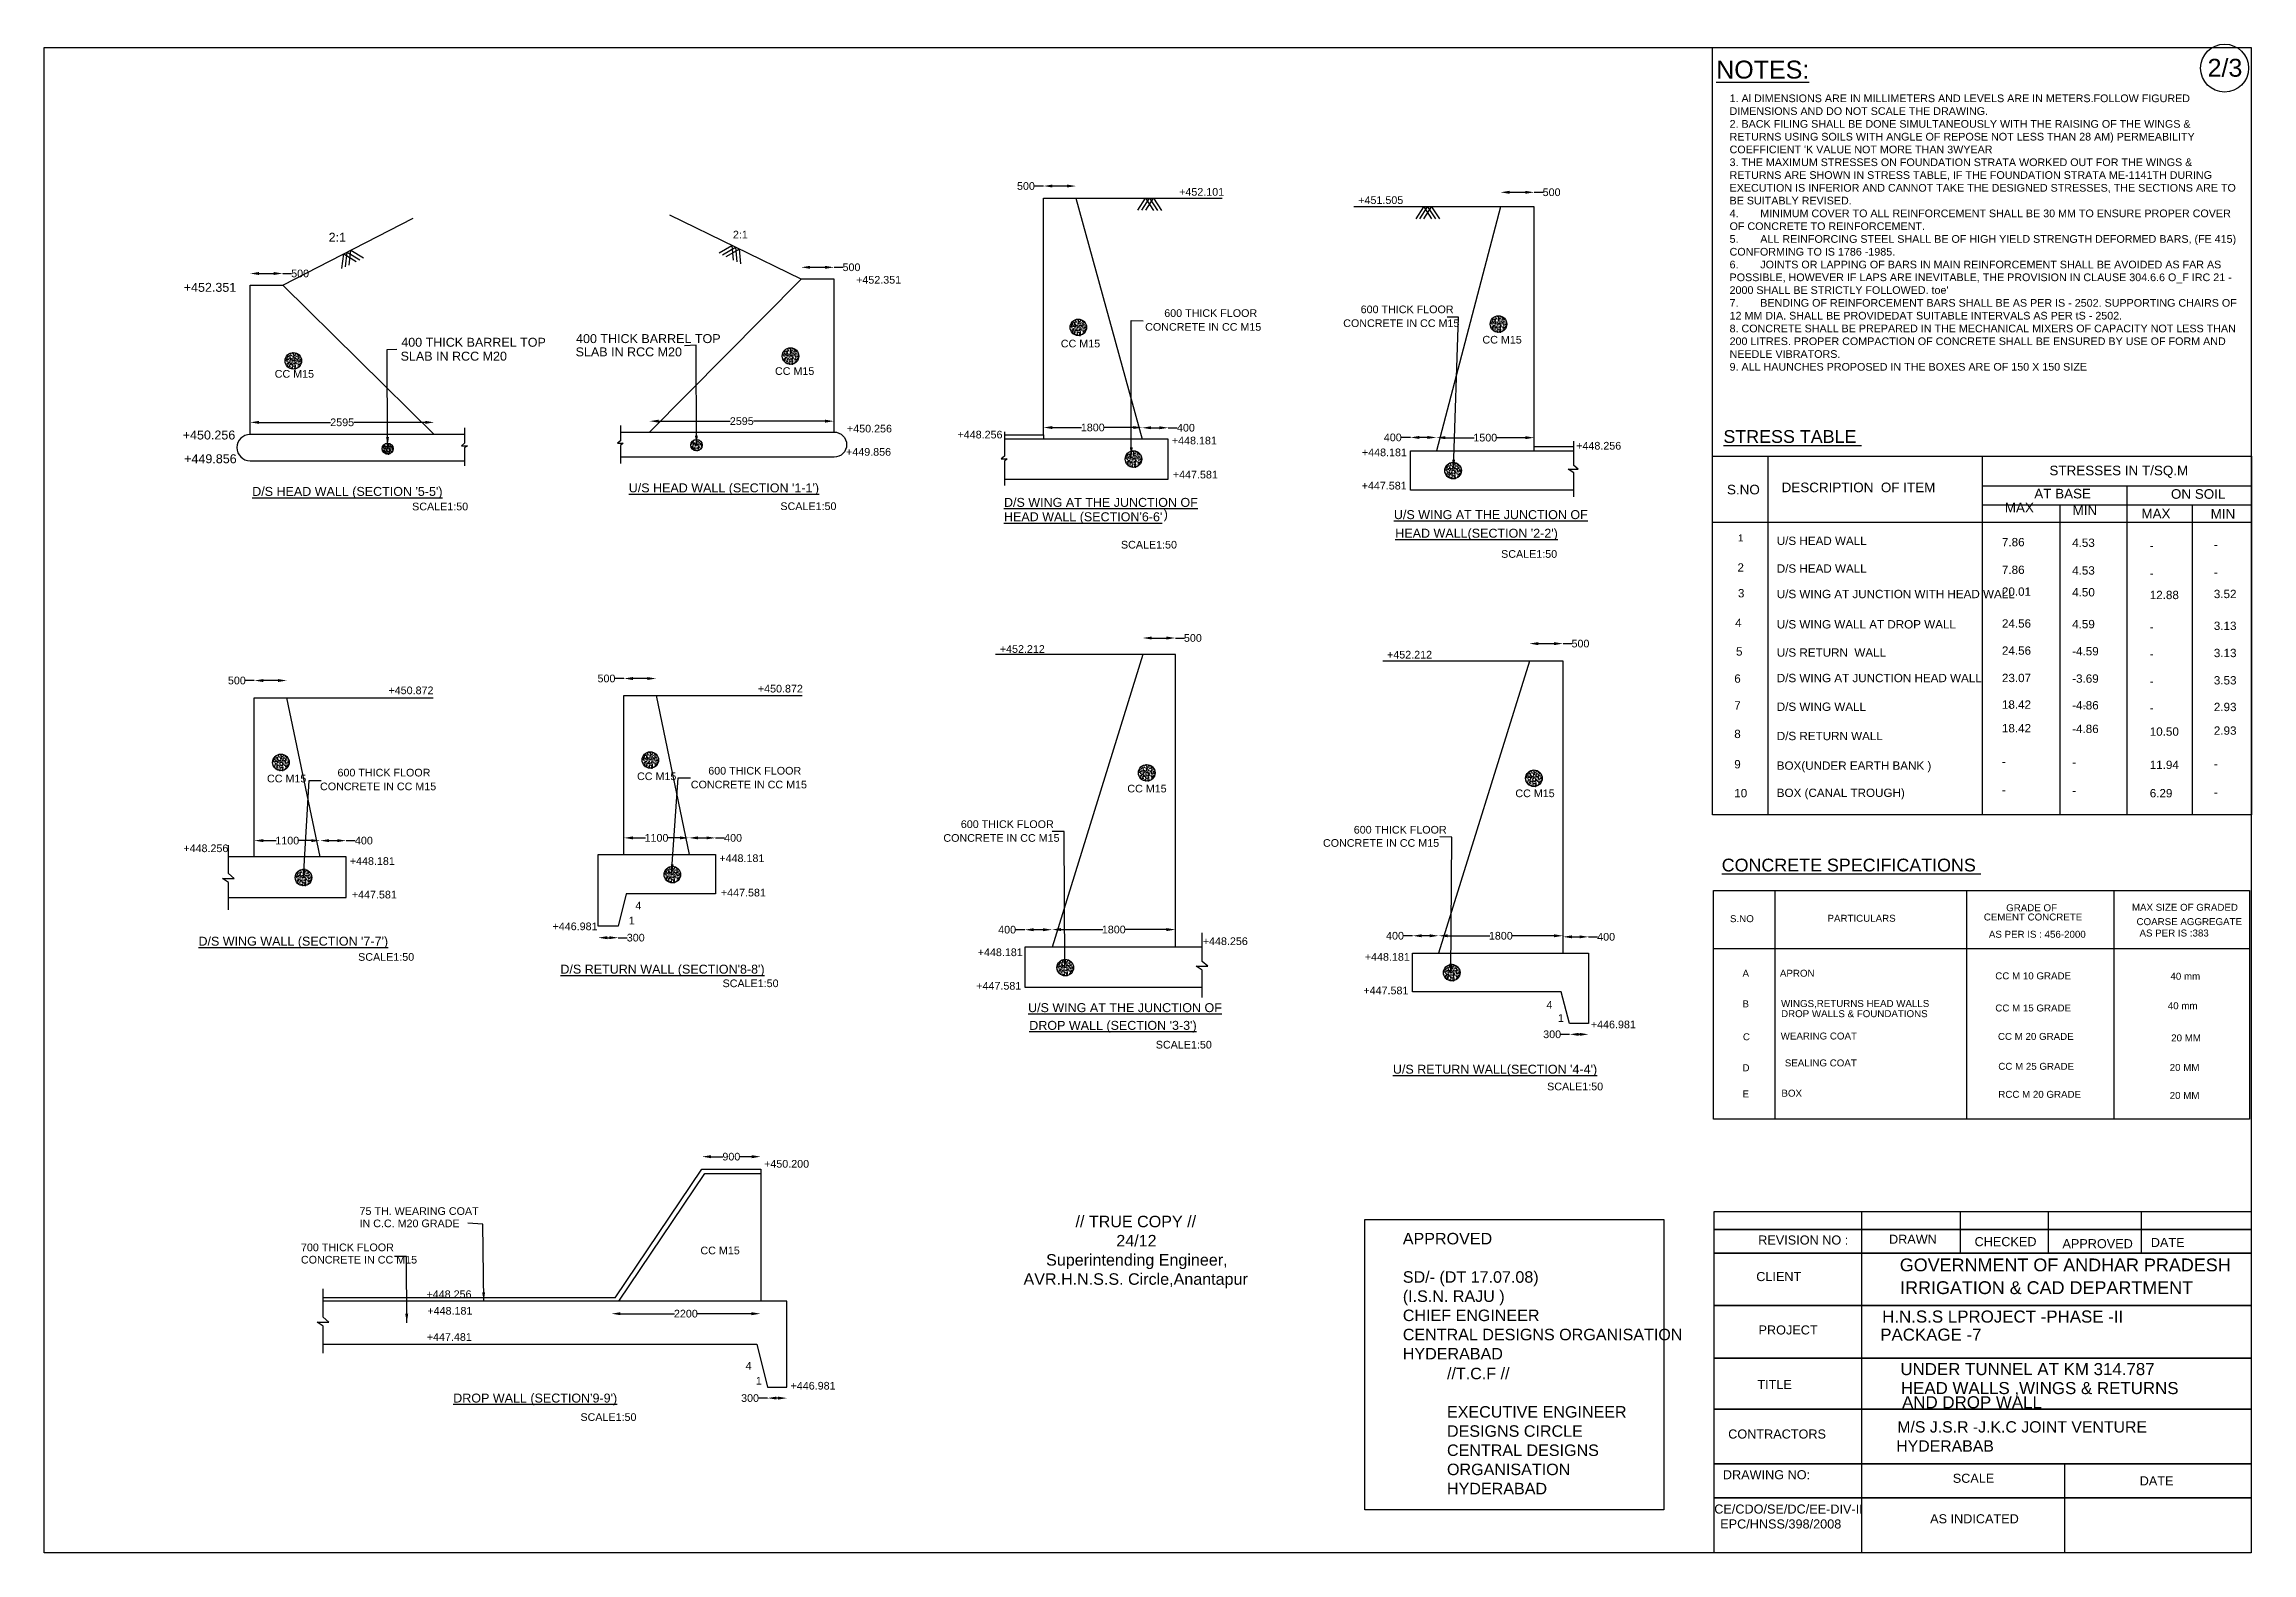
# Model space of a CAD drawing. Header units: millimetres. Extents: x -53248105 to -53232959, y 22134309 to 22146675.
# Drawn here: x -53248105 to -53239475, y 22140773 to 22146675 of the extents above; entities that cross this region are included whole.
import ezdxf

# ---------------------------------------------------------------- set-up
doc = ezdxf.new("R2010")
doc.units = ezdxf.units.MM
doc.header["$MEASUREMENT"] = 0
for name, color, linetype in [('DIMENSION', 7, 'Continuous'), ('DIMENSIONS', 7, 'Continuous'), ('DRAWING', 2, 'Continuous'), ('TEXT', 7, 'Continuous')]:
    doc.layers.add(name, color=color, linetype=linetype)
doc.styles.get("Standard").update_dxf_attribs({"font": 'arial.ttf', "height": 30})
doc.dimstyles.get("Standard").update_dxf_attribs({"dimtxt": 35, "dimasz": 35, "dimexe": 0.18, "dimexo": 0.0625, "dimgap": 0.09, "dimtad": 0, "dimdec": 0, "dimzin": 0, "dimdsep": 46, "dimtxsty": 'Standard', "dimcen": 0.09, "dimse1": 1, "dimse2": 1, "dimadec": 0, "dimazin": 0, "dimtfac": 1, "dimtdec": 0, "dimtofl": 0, "dimtmove": 0, "dimatfit": 3, "dimfxl": 1, "dimtolj": 1, "dimtzin": 0, "dimarcsym": 0})

msp = doc.modelspace()

# ---------------------------------------------------------------- texts
at = {"layer": 'DIMENSIONS', "color": 0, "char_height": 45, "attachment_point": 1}
for s, insert, width in [('\\pi410.05;// TRUE COPY //\\P\\pi569.75;24/12\\P\\pi295.28;Superintending Engineer,\\P\\pi206.93;AVR.H.N.S.S. Circle,Anantapur ', (-53244483.7, 22142091.7), 1291.658), ('APPROVED \\P\\PSD/- (DT 17.07.08)\\P(I.S.N. RAJU ) \\PCHIEF ENGINEER  \\PCENTRAL DESIGNS ORGANISATION HYDERABAD ', (-53242793.9, 22142024.7), 1155.551), ('//T.C.F //\\P\\PEXECUTIVE ENGINEER  \\PDESIGNS CIRCLE  \\PCENTRAL DESIGNS ORGANISATION HYDERABAD', (-53242621.2, 22141497.1), 841.005)]:
    msp.add_mtext(s, dxfattribs=dict(at, insert=insert, width=width))
at = {"layer": 'TEXT', "color": 0}
for s, height, p in [('2/3', 70, (-53239647.8, 22146547.1)), ('%%UNOTES:', 70, (-53241568.8, 22146540)), ('+452.101', 30, (-53243668.4, 22146081.6)), ('+451.505', 30, (-53242968.1, 22146049.4)), ('2:1', 35, (-53246993.3, 22145901.5)), ('2:1', 30, (-53245412.8, 22145914.5)), ('+452.351', 30, (-53244931.2, 22145737.7)), ('+452.351', 35, (-53247559.7, 22145705.7)), ('CONCRETE IN CC M15', 30, (-53243801.2, 22145553.5)), ('600 THICK FLOOR', 30, (-53243726.5, 22145607.5)), ('CONCRETE IN CC M15', 30, (-53243026.9, 22145568)), ('600 THICK FLOOR', 30, (-53242958.7, 22145622.1)), ('400 THICK BARREL TOP ', 35, (-53246709.3, 22145490.9)), ('400 THICK BARREL TOP ', 35, (-53246026, 22145505.2)), ('CC M15', 30, (-53244130.9, 22145488.4)), ('CC M15', 30, (-53242482.6, 22145503.4)), ('SLAB IN RCC M20', 35, (-53246711.9, 22145436.5)), ('SLAB IN RCC M20', 35, (-53246027.7, 22145453.3)), ('CC M15', 30, (-53245248.3, 22145380.7)), ('CC M15', 30, (-53247204.1, 22145369.9)), ('+450.256', 35, (-53247563.6, 22145128.1)), ('+450.256', 30, (-53244966.9, 22145155.7)), ('+448.256', 30, (-53244534.8, 22145132.3)), ('%%USTRESS TABLE ', 50, (-53241540.6, 22145114.8)), ('+449.856', 35, (-53247558, 22145035.2)), ('+449.856', 30, (-53244970.5, 22145064.6)), ('+448.181', 30, (-53243696.8, 22145109)), ('+448.181', 30, (-53242953.8, 22145062.7)), ('+448.256', 30, (-53242116.1, 22145088.6)), ('+447.581', 30, (-53243692.9, 22144975.8)), ('STRESSES IN T/SQ.M', 37.585, (-53240266.1, 22144988.1)), ("%%UD/S HEAD WALL (SECTION '5-5')", 35, (-53247292.1, 22144907.5)), ("%%UU/S HEAD WALL (SECTION '1-1')", 35, (-53245820.1, 22144921.4)), ('%%UD/S WING AT THE JUNCTION OF', 35, (-53244353.1, 22144864.6)), ('+447.581', 30, (-53242954.8, 22144932.5)), ('S.NO', 37.58, (-53241526.6, 22144913.4)), ('DESCRIPTION  OF ITEM', 37.585, (-53241313, 22144921.9)), ('AT BASE', 37.58, (-53240325.3, 22144897.6)), ('ON SOIL', 37.58, (-53239791.1, 22144896.2)), ('SCALE1:50', 30, (-53246666.8, 22144851)), ('SCALE1:50', 30, (-53245227.1, 22144852.1)), ("%%UHEAD WALL (SECTION'6-6'", 35, (-53244353.1, 22144808.4)), (')', 35, (-53243728.8, 22144818.7)), ('%%UU/S WING AT THE JUNCTION OF', 35, (-53242828.7, 22144816.7)), ('MAX', 37.58, (-53240440.6, 22144842.9)), ('MIN', 37.58, (-53240175.7, 22144832.2)), ('MAX', 37.58, (-53239906.5, 22144819.4)), ('MIN', 37.58, (-53239635.7, 22144818)), ('SCALE1:50', 30, (-53243895.8, 22144701.6)), ("%%UHEAD WALL(SECTION '2-2')", 35, (-53242823.3, 22144743.9)), ('1', 27.6, (-53241484, 22144729.1)), ('U/S HEAD WALL', 32.573, (-53241332, 22144715.5)), ('7.86', 32.57, (-53240451.8, 22144710.4)), ('4.53', 32.57, (-53240177.2, 22144707.9)), ('SCALE1:50', 30, (-53242409.5, 22144665.3)), ('2', 32.6, (-53241485.7, 22144611.1)), ('D/S HEAD WALL', 32.573, (-53241332, 22144607)), ('7.86', 32.57, (-53240451.8, 22144602.1)), ('4.53', 32.57, (-53240177.2, 22144599.6)), ('-', 32.6, (-53239873.9, 22144697.3)), ('-', 32.6, (-53239623.3, 22144701.2)), ('20.01', 32.57, (-53240451.8, 22144516.8)), ('4.50', 32.57, (-53240177.2, 22144514.3)), ('-', 32.6, (-53239873.9, 22144589)), ('-', 32.6, (-53239623.3, 22144592.9)), ('3', 32.6, (-53241483.9, 22144510.5)), ('U/S WING AT JUNCTION WITH HEAD WALL', 32.573, (-53241332, 22144507.4)), ('12.88', 32.57, (-53239873.9, 22144503.7)), ('3.52', 32.57, (-53239623.3, 22144507.6)), ('4', 32.6, (-53241494.8, 22144394.6)), ('U/S WING WALL AT DROP WALL', 32.573, (-53241332, 22144388.9)), ('24.56', 32.57, (-53240451.8, 22144392.2)), ('4.59', 32.57, (-53240177.2, 22144389.7)), ('-', 32.6, (-53239873.9, 22144379.1)), ('3.13', 32.57, (-53239623.3, 22144383)), ('+452.212', 30, (-53244369.4, 22144293.5)), ('+452.212', 30, (-53242855.5, 22144271.4)), ('5', 32.6, (-53241491.4, 22144282.8)), ('U/S RETURN  WALL', 32.573, (-53241332, 22144278.5)), ('24.56', 32.57, (-53240451.8, 22144286.1)), ('-4.59', 32.57, (-53240177.2, 22144283.6)), ('-', 32.6, (-53239873.9, 22144273)), ('3.13', 32.57, (-53239623.3, 22144276.8)), ('6', 32.6, (-53241498.2, 22144176.6)), ('D/S WING AT JUNCTION HEAD WALL ', 32.573, (-53241332, 22144178.8)), ('23.07', 32.57, (-53240451.8, 22144179.1)), ('-3.69', 32.57, (-53240177.2, 22144176.6)), ('3.53', 32.57, (-53239623.3, 22144169.9)), ('+450.872', 30, (-53246759.3, 22144131.8)), ('+450.872', 30, (-53245315.2, 22144138.5)), ('-', 32.6, (-53239873.9, 22144166)), ('7', 32.6, (-53241498.2, 22144071.9)), ('D/S WING WALL ', 32.573, (-53241332, 22144066.5)), ('18.42', 32.57, (-53240451.8, 22144074.9)), ('-', 32.6, (-53240429.3, 22144070)), ('-4.86', 32.57, (-53240177.2, 22144072.3)), ('-', 32.6, (-53240136.9, 22144073.1)), ('-', 32.6, (-53239873.9, 22144061.7)), ('2.93', 32.57, (-53239623.3, 22144065.6)), ('8', 32.6, (-53241498.2, 22143960.1)), ('D/S RETURN WALL ', 32.573, (-53241332, 22143952)), ('18.42', 32.57, (-53240451.8, 22143982.4)), ('-4.86', 32.57, (-53240177.2, 22143979.9)), ('10.50', 32.57, (-53239873.9, 22143969.3)), ('2.93', 32.57, (-53239623.3, 22143973.2)), ('9', 32.6, (-53241498.2, 22143841.6)), ('BOX(UNDER EARTH BANK )', 32.573, (-53241332, 22143836.2)), ('-', 32.6, (-53240451.8, 22143852.5)), ('-', 32.6, (-53240177.2, 22143849.9)), ('11.94', 32.57, (-53239873.9, 22143839.3)), ('-', 32.6, (-53239623.3, 22143843.2)), ('CC M15', 30, (-53247234.2, 22143787)), ('CONCRETE IN CC M15', 30, (-53247026.8, 22143756.1)), ('600 THICK FLOOR', 30, (-53246958.6, 22143810.1)), ('CC M15', 30, (-53245787.6, 22143795.8)), ('CONCRETE IN CC M15', 30, (-53245577.3, 22143763.4)), ('600 THICK FLOOR', 30, (-53245509.1, 22143817.4)), ('CC M15', 30, (-53243870.9, 22143747.6)), ('CC M15', 30, (-53242353.9, 22143729.1)), ('10', 32.57, (-53241498.2, 22143728.5)), ('BOX (CANAL TROUGH)', 32.573, (-53241332, 22143729.8)), ('-', 32.6, (-53240451.8, 22143741.4)), ('-', 32.6, (-53240177.2, 22143738.9)), ('6.29', 32.57, (-53239873.9, 22143728.3)), ('-', 32.6, (-53239623.3, 22143732.2)), ('600 THICK FLOOR', 30, (-53244521.8, 22143608.5)), ('600 THICK FLOOR', 30, (-53242985.7, 22143586.6)), ('+448.256', 30, (-53247561.2, 22143514.1)), ('CONCRETE IN CC M15', 30, (-53244590, 22143554.5)), ('CONCRETE IN CC M15', 30, (-53243106, 22143534.9)), ('+448.181', 30, (-53246910.5, 22143464.1)), ('+448.181', 30, (-53245465.8, 22143475.2)), ('%%UCONCRETE SPECIFICATIONS ', 50, (-53241547.2, 22143438.5)), ('+447.581', 30, (-53246902.6, 22143332.9)), ('+447.581', 30, (-53245459.7, 22143340.7)), ('1', 30, (-53245820, 22143231.6)), ('4', 30, (-53245794.3, 22143289.7)), ('S.NO', 27.25, (-53241514.8, 22143240.1)), ('PARTICULARS ', 27.245, (-53241133.7, 22143241.7)), ('CEMENT CONCRETE', 27.245, (-53240522.6, 22143246.7)), ('GRADE OF ', 27.25, (-53240435.2, 22143282.9)), ('MAX SIZE OF GRADED ', 27.245, (-53239943.6, 22143284.6)), ('COARSE AGGREGATE ', 27.245, (-53239925.5, 22143228.5)), ("%%UD/S WING WALL (SECTION '7-7')", 35, (-53247502.1, 22143148.1)), ('+446.981', 30, (-53246118, 22143208.7)), ('+448.256', 30, (-53243575.9, 22143150.7)), ('AS PER IS : 456-2000', 27.245, (-53240502.8, 22143179.1)), ('AS PER IS :383', 27.245, (-53239913.9, 22143184)), ('SCALE1:50', 30, (-53246877.8, 22143089)), ('+448.181', 30, (-53244455.7, 22143107.3)), ('+448.181', 30, (-53242942.5, 22143089.2)), ("%%UD/S RETURN WALL (SECTION'8-8')", 35, (-53246087.2, 22143038.8)), ('SCALE1:50', 30, (-53245453.2, 22142985.9)), ('+447.581', 30, (-53244461.4, 22142976.1)), ('A', 27.2, (-53241465.9, 22143026.7)), ('APRON ', 27.25, (-53241319.6, 22143026.7)), ('CC M 10 GRADE', 27.245, (-53240477.7, 22143016.4)), ('40 mm', 27.25, (-53239793, 22143014.9)), ('%%UU/S WING AT THE JUNCTION OF', 35, (-53244259, 22142888.2)), ('+447.581', 30, (-53242948.1, 22142957.8)), ('4', 30, (-53242232.4, 22142901.6)), ('B', 27.2, (-53241465.9, 22142906.9)), ('WINGS,RETURNS HEAD WALLS ', 27.245, (-53241315.2, 22142908.3)), ('CC M 15 GRADE', 27.245, (-53240477.7, 22142890.7)), ('40 mm', 27.25, (-53239803.3, 22142899.5)), ("%%UDROP WALL (SECTION '3-3')", 35, (-53244254.2, 22142818.9)), ('1', 30, (-53242187.4, 22142850.2)), ('+446.981', 30, (-53242058.8, 22142824.9)), ('DROP WALLS & FOUNDATIONS ', 27.245, (-53241315.2, 22142868.5)), ('SCALE1:50', 30, (-53243759.6, 22142745.9)), ('C', 27.2, (-53241464.4, 22142778.2)), ('WEARING COAT ', 27.245, (-53241316.7, 22142781.1)), ('CC M 20 GRADE', 27.245, (-53240467.4, 22142779.6)), ('20 MM', 27.25, (-53239790.1, 22142773.7)), ("%%UU/S RETURN WALL(SECTION '4-4')", 35, (-53242832.6, 22142647.4)), ('D', 27.2, (-53241465.9, 22142656.9)), ('SEALING COAT ', 27.245, (-53241300.6, 22142675.9)), ('CC M 25 GRADE', 27.245, (-53240466, 22142662.6)), ('20 MM', 27.25, (-53239795.9, 22142658.2)), ('SCALE1:50', 30, (-53242229.8, 22142582.4)), ('E', 27.2, (-53241465.9, 22142554.5)), ('BOX', 27.25, (-53241313.7, 22142557.5)), ('RCC M 20 GRADE', 27.245, (-53240466, 22142553)), ('20 MM', 27.25, (-53239795.9, 22142548.6)), ('+450.200', 30, (-53245290.9, 22142279.9)), ('75 TH. WEARING COAT', 30, (-53246872.5, 22142095)), ('IN C.C. M20 GRADE', 30, (-53246872.5, 22142046.8)), ('700 THICK FLOOR ', 30, (-53247101.5, 22141953)), ('CC M15', 30, (-53245539.7, 22141940.9)), ('REVISION NO :', 35.439, (-53241404.6, 22141979.1)), ('DRAWN ', 35.44, (-53240893.2, 22141982.1)), ('CHECKED', 35.44, (-53240558.7, 22141972.7)), ('APPROVED', 35.44, (-53240215.2, 22141964.8)), ('DATE ', 35.44, (-53239869.7, 22141969.5)), ('CONCRETE IN CC M15', 30, (-53247101.5, 22141904.8)), ('CLIENT ', 35.44, (-53241412.2, 22141836.1)), ('GOVERNMENT OF ANDHAR PRADESH ', 50.205, (-53240851.1, 22141874.4)), ('+448.256', 30, (-53246610.6, 22141769.8)), ('IRRIGATION & CAD DEPARTMENT ', 50.205, (-53240849.9, 22141785.3)), ('+448.181', 30, (-53246607.2, 22141705)), ('H.N.S.S LPROJECT -PHASE -II', 47.251, (-53240920, 22141673.8)), ('+447.481', 30, (-53246609.5, 22141602.4)), ('PROJECT ', 35.44, (-53241403.3, 22141627.3)), ('PACKAGE -7', 47.25, (-53240927.6, 22141603.1)), ('4', 30, (-53245363.3, 22141489.3)), ('1', 30, (-53245323.2, 22141431.2)), ('+446.981', 30, (-53245187.4, 22141411.8)), ('TITLE ', 35.44, (-53241407.7, 22141414.2)), ('UNDER TUNNEL AT KM 314.787', 47.251, (-53240848.8, 22141468.3)), ('HEAD WALLS ,WINGS & RETURNS ', 47.251, (-53240846.8, 22141394.1)), ("%%UDROP WALL (SECTION'9-9')", 35, (-53246506.1, 22141361.1)), ('AND DROP WALL', 47.251, (-53240842.1, 22141338.5)), ('SCALE1:50', 30, (-53246008.9, 22141289.2)), ('M/S J.S.R -J.K.C JOINT VENTURE ', 44.298, (-53240860.9, 22141243.7)), ('CONTRACTORS ', 35.439, (-53241521.9, 22141220.3)), ('HYDERABAB ', 44.3, (-53240865, 22141169)), ('DRAWING NO:', 35.439, (-53241542.7, 22141061)), ('SCALE ', 35.44, (-53240644, 22141047.1)), ('DATE ', 35.44, (-53239913.2, 22141037.1)), ('CE/CDO/SE/DC/EE-DIV-II', 35.439, (-53241576.4, 22140926.8)), ('AS INDICATED ', 35.439, (-53240732.4, 22140888.7)), ('EPC/HNSS/398/2008', 35.439, (-53241553.1, 22140868.4))]:
    msp.add_text(s, height=height, dxfattribs=at).set_placement(p)
at = {"layer": 'TEXT', "color": 0, "insert": (-53241516.5, 22146477.6), "char_height": 30, "width": 2009.669, "attachment_point": 1}
msp.add_mtext("1. Al DIMENSIONS ARE IN MILLIMETERS AND LEVELS ARE IN METERS.FOLLOW FIGURED DIMENSIONS AND DO NOT SCALE THE DRAWING. \\P2. BACK FILING SHALL BE DONE SIMULTANEOUSLY WITH THE RAISING OF THE WINGS & RETURNS USING SOILS WITH ANGLE OF REPOSE NOT LESS THAN 28 AM) PERMEABILITY COEFFICIENT 'K VALUE NOT MORE THAN 3WYEAR \\P3. THE MAXIMUM STRESSES ON FOUNDATION STRATA WORKED OUT FOR THE WINGS & RETURNS ARE SHOWN IN STRESS TABLE, IF THE FOUNDATION STRATA ME-1141TH DURING EXECUTION IS INFERIOR AND CANNOT TAKE THE DESIGNED STRESSES, THE SECTIONS ARE TO BE SUITABLY REVISED. \\P{\\C256;4.^IMINIMUM COVER TO ALL REINFORCEMENT SHALL BE 30 MM TO ENSURE PROPER COVER OF CONCRETE TO REINFORCEMENT. \\P5.^IALL REINFORCING STEEL SHALL BE OF HIGH YIELD STRENGTH DEFORMED BARS, (FE 415) CONFORMING TO IS 1786 -1985. \\P6.^IJOINTS OR LAPPING OF BARS IN MAIN REINFORCEMENT SHALL BE AVOIDED AS FAR AS POSSIBLE, HOWEVER IF LAPS ARE INEVITABLE, THE PROVISION IN CLAUSE 304.6.6 O_F IRC 21 - 2000 SHALL BE STRICTLY FOLLOWED. toe' \\P7.^IBENDING OF REINFORCEMENT BARS SHALL BE AS PER IS - 2502. SUPPORTING CHAIRS OF 12 MM DIA. SHALL BE PROVIDEDAT SUITABLE INTERVALS AS PER tS - 2502. \\P8. CONCRETE SHALL BE PREPARED IN THE MECHANICAL MIXERS OF CAPACITY NOT LESS THAN 200 LITRES. PROPER COMPACTION OF CONCRETE SHALL BE ENSURED BY USE OF FORM AND NEEDLE VIBRATORS. \\P9. ALL HAUNCHES PROPOSED IN THE BOXES ARE OF 150 X 150 SIZE}", dxfattribs=at)

# ---------------------------------------------------------------- blocks, each defined once
blk = doc.blocks.new('*D54')
at = {"layer": 'Defpoints', "color": 0, "transparency": 16777216}
for p in [(-53247172.9, 22145777.3), (-53247300.3, 22145731.4), (-53247172.9, 22145731.4)]:
    blk.add_point(p, dxfattribs=at)
at = {"layer": 'DIMENSION', "color": 0, "lineweight": -2, "transparency": 16777216}
for p, q in [((-53247265.3, 22145777.3), (-53247207.9, 22145777.3)), ((-53247172.9, 22145777.3), (-53247137.9, 22145777.3))]:
    blk.add_line(p, q, dxfattribs=at)
at = {"layer": 'DIMENSION', "color": 0, "transparency": 16777216}
for points in [[(-53247265.3, 22145783.2), (-53247265.3, 22145771.5), (-53247300.3, 22145777.3)], [(-53247207.9, 22145783.2), (-53247207.9, 22145771.5), (-53247172.9, 22145777.3)]]:
    blk.add_solid(points, dxfattribs=at)
at = {"layer": 'DIMENSION', "color": 0, "transparency": 16777216, "insert": (-53247104.8, 22145777.3), "char_height": 30, "attachment_point": 5}
blk.add_mtext('\\A1;500', dxfattribs=at)
blk = doc.blocks.new('*D55')
at = {"layer": 'Defpoints', "color": 0, "transparency": 16777216}
for p in [(-53246580.4, 22145195.1), (-53247300.3, 22145147.9), (-53246580.4, 22145147.9)]:
    blk.add_point(p, dxfattribs=at)
at = {"layer": 'DIMENSION', "color": 0, "lineweight": -2, "transparency": 16777216}
for p, q in [((-53247265.3, 22145195.1), (-53246985.6, 22145195.1)), ((-53246615.4, 22145195.1), (-53246895.1, 22145195.1))]:
    blk.add_line(p, q, dxfattribs=at)
at = {"layer": 'DIMENSION', "color": 0, "transparency": 16777216}
for points in [[(-53247265.3, 22145200.9), (-53247265.3, 22145189.2), (-53247300.3, 22145195.1)], [(-53246615.4, 22145200.9), (-53246615.4, 22145189.2), (-53246580.4, 22145195.1)]]:
    blk.add_solid(points, dxfattribs=at)
at = {"layer": 'DIMENSION', "color": 0, "transparency": 16777216, "insert": (-53246940.4, 22145195.1), "char_height": 30, "attachment_point": 5}
blk.add_mtext('\\A1;2595', dxfattribs=at)
blk = doc.blocks.new('*D56')
at = {"layer": 'Defpoints', "color": 0, "transparency": 16777216}
for p in [(-53245738.7, 22145157.3), (-53245017.5, 22145199.8), (-53245017.5, 22145157.3)]:
    blk.add_point(p, dxfattribs=at)
at = {"layer": 'DIMENSION', "color": 0, "lineweight": -2, "transparency": 16777216}
for p, q in [((-53245703.7, 22145199.8), (-53245423.4, 22145199.8)), ((-53245052.5, 22145199.8), (-53245332.9, 22145199.8))]:
    blk.add_line(p, q, dxfattribs=at)
at = {"layer": 'DIMENSION', "color": 0, "transparency": 16777216}
for points in [[(-53245703.7, 22145205.6), (-53245703.7, 22145193.9), (-53245738.7, 22145199.8)], [(-53245052.5, 22145205.6), (-53245052.5, 22145193.9), (-53245017.5, 22145199.8)]]:
    blk.add_solid(points, dxfattribs=at)
at = {"layer": 'DIMENSION', "color": 0, "transparency": 16777216, "insert": (-53245378.1, 22145199.8), "char_height": 30, "attachment_point": 5}
blk.add_mtext('\\A1;2595', dxfattribs=at)
blk = doc.blocks.new('*D57')
at = {"layer": 'Defpoints', "color": 0, "transparency": 16777216}
for p in [(-53245146, 22145754.6), (-53245017.5, 22145801.6), (-53245017.5, 22145754.6)]:
    blk.add_point(p, dxfattribs=at)
at = {"layer": 'DIMENSION', "color": 0, "lineweight": -2, "transparency": 16777216}
for p, q in [((-53245111, 22145801.6), (-53245052.5, 22145801.6)), ((-53245017.5, 22145801.6), (-53244982.5, 22145801.6))]:
    blk.add_line(p, q, dxfattribs=at)
at = {"layer": 'DIMENSION', "color": 0, "transparency": 16777216}
for points in [[(-53245111, 22145807.4), (-53245111, 22145795.7), (-53245146, 22145801.6)], [(-53245052.5, 22145807.4), (-53245052.5, 22145795.7), (-53245017.5, 22145801.6)]]:
    blk.add_solid(points, dxfattribs=at)
at = {"layer": 'DIMENSION', "color": 0, "transparency": 16777216, "insert": (-53244949.3, 22145801.6), "char_height": 30, "attachment_point": 5}
blk.add_mtext('\\A1;500', dxfattribs=at)
blk = doc.blocks.new('*D58')
at = {"layer": 'Defpoints', "color": 0, "transparency": 16777216}
for p in [(-53243813, 22145174.9), (-53244199, 22145129.8), (-53243813, 22145129.8)]:
    blk.add_point(p, dxfattribs=at)
at = {"layer": 'DIMENSION', "color": 0, "lineweight": -2, "transparency": 16777216}
for p, q in [((-53244164, 22145174.9), (-53244049.4, 22145174.9)), ((-53243848, 22145174.9), (-53243962.6, 22145174.9))]:
    blk.add_line(p, q, dxfattribs=at)
at = {"layer": 'DIMENSION', "color": 0, "transparency": 16777216}
for points in [[(-53244164, 22145180.7), (-53244164, 22145169), (-53244199, 22145174.9)], [(-53243848, 22145180.7), (-53243848, 22145169), (-53243813, 22145174.9)]]:
    blk.add_solid(points, dxfattribs=at)
at = {"layer": 'DIMENSION', "color": 0, "transparency": 16777216, "insert": (-53244006, 22145174.9), "char_height": 30, "attachment_point": 5}
blk.add_mtext('\\A1;1800', dxfattribs=at)
blk = doc.blocks.new('*D59')
at = {"layer": 'Defpoints', "color": 0, "transparency": 16777216}
for p in [(-53243710.6, 22145173.9), (-53243813, 22145129.8), (-53243710.6, 22145129.8)]:
    blk.add_point(p, dxfattribs=at)
at = {"layer": 'DIMENSION', "color": 0, "lineweight": -2, "transparency": 16777216}
for p, q in [((-53243778, 22145173.9), (-53243745.6, 22145173.9)), ((-53243710.6, 22145173.9), (-53243675.6, 22145173.9))]:
    blk.add_line(p, q, dxfattribs=at)
at = {"layer": 'DIMENSION', "color": 0, "transparency": 16777216}
for points in [[(-53243778, 22145179.8), (-53243778, 22145168.1), (-53243813, 22145173.9)], [(-53243745.6, 22145179.8), (-53243745.6, 22145168.1), (-53243710.6, 22145173.9)]]:
    blk.add_solid(points, dxfattribs=at)
at = {"layer": 'DIMENSION', "color": 0, "transparency": 16777216, "insert": (-53243641.8, 22145173.9), "char_height": 30, "attachment_point": 5}
blk.add_mtext('\\A1;400', dxfattribs=at)
blk = doc.blocks.new('*D60')
at = {"layer": 'Defpoints', "color": 0, "transparency": 16777216}
for p in [(-53244199, 22146119.5), (-53244199, 22146071.4), (-53244071.6, 22146071.4)]:
    blk.add_point(p, dxfattribs=at)
at = {"layer": 'DIMENSION', "color": 0, "lineweight": -2, "transparency": 16777216}
for p, q in [((-53244199, 22146119.5), (-53244234, 22146119.5)), ((-53244106.6, 22146119.5), (-53244164, 22146119.5))]:
    blk.add_line(p, q, dxfattribs=at)
at = {"layer": 'DIMENSION', "color": 0, "transparency": 16777216}
for points in [[(-53244164, 22146125.3), (-53244164, 22146113.7), (-53244199, 22146119.5)], [(-53244106.6, 22146125.3), (-53244106.6, 22146113.7), (-53244071.6, 22146119.5)]]:
    blk.add_solid(points, dxfattribs=at)
at = {"layer": 'DIMENSION', "color": 0, "transparency": 16777216, "insert": (-53244267.2, 22146119.5), "char_height": 30, "attachment_point": 5}
blk.add_mtext('\\A1;500', dxfattribs=at)
blk = doc.blocks.new('*D61')
at = {"layer": 'Defpoints', "color": 0, "transparency": 16777216}
for p in [(-53242411.8, 22146037.8), (-53242280.4, 22146095), (-53242280.4, 22146037.8)]:
    blk.add_point(p, dxfattribs=at)
at = {"layer": 'DIMENSION', "color": 0, "lineweight": -2, "transparency": 16777216}
for p, q in [((-53242376.8, 22146095), (-53242315.4, 22146095)), ((-53242280.4, 22146095), (-53242245.4, 22146095))]:
    blk.add_line(p, q, dxfattribs=at)
at = {"layer": 'DIMENSION', "color": 0, "transparency": 16777216}
for points in [[(-53242376.8, 22146100.9), (-53242376.8, 22146089.2), (-53242411.8, 22146095)], [(-53242315.4, 22146100.9), (-53242315.4, 22146089.2), (-53242280.4, 22146095)]]:
    blk.add_solid(points, dxfattribs=at)
at = {"layer": 'DIMENSION', "color": 0, "transparency": 16777216, "insert": (-53242212.2, 22146095), "char_height": 30, "attachment_point": 5}
blk.add_mtext('\\A1;500', dxfattribs=at)
blk = doc.blocks.new('*D62')
at = {"layer": 'Defpoints', "color": 0, "transparency": 16777216}
for p in [(-53242662.7, 22145084.1), (-53242280.4, 22145135.2), (-53242280.4, 22145084.1)]:
    blk.add_point(p, dxfattribs=at)
at = {"layer": 'DIMENSION', "color": 0, "lineweight": -2, "transparency": 16777216}
for p, q in [((-53242627.7, 22145135.2), (-53242515, 22145135.2)), ((-53242315.4, 22145135.2), (-53242428.1, 22145135.2))]:
    blk.add_line(p, q, dxfattribs=at)
at = {"layer": 'DIMENSION', "color": 0, "transparency": 16777216}
for points in [[(-53242627.7, 22145141.1), (-53242627.7, 22145129.4), (-53242662.7, 22145135.2)], [(-53242315.4, 22145141.1), (-53242315.4, 22145129.4), (-53242280.4, 22145135.2)]]:
    blk.add_solid(points, dxfattribs=at)
at = {"layer": 'DIMENSION', "color": 0, "transparency": 16777216, "insert": (-53242471.5, 22145135.2), "char_height": 30, "attachment_point": 5}
blk.add_mtext('\\A1;1500', dxfattribs=at)
blk = doc.blocks.new('*D63')
at = {"layer": 'Defpoints', "color": 0, "transparency": 16777216}
for p in [(-53242764.4, 22145136), (-53242764.4, 22145084.1), (-53242662.7, 22145084.1)]:
    blk.add_point(p, dxfattribs=at)
at = {"layer": 'DIMENSION', "color": 0, "lineweight": -2, "transparency": 16777216}
for p, q in [((-53242764.4, 22145136), (-53242799.4, 22145136)), ((-53242697.7, 22145136), (-53242729.4, 22145136))]:
    blk.add_line(p, q, dxfattribs=at)
at = {"layer": 'DIMENSION', "color": 0, "transparency": 16777216}
for points in [[(-53242729.4, 22145141.9), (-53242729.4, 22145130.2), (-53242764.4, 22145136)], [(-53242697.7, 22145141.9), (-53242697.7, 22145130.2), (-53242662.7, 22145136)]]:
    blk.add_solid(points, dxfattribs=at)
at = {"layer": 'DIMENSION', "color": 0, "transparency": 16777216, "insert": (-53242833.2, 22145136), "char_height": 30, "attachment_point": 5}
blk.add_mtext('\\A1;400', dxfattribs=at)
blk = doc.blocks.new('*D64')
at = {"layer": 'Defpoints', "color": 0, "transparency": 16777216}
for p in [(-53242167.7, 22144329.6), (-53242299.3, 22144261.6), (-53242167.7, 22144261.6)]:
    blk.add_point(p, dxfattribs=at)
at = {"layer": 'DIMENSION', "color": 0, "lineweight": -2, "transparency": 16777216}
for p, q in [((-53242264.3, 22144329.6), (-53242202.7, 22144329.6)), ((-53242167.7, 22144329.6), (-53242132.7, 22144329.6))]:
    blk.add_line(p, q, dxfattribs=at)
at = {"layer": 'DIMENSION', "color": 0, "transparency": 16777216}
for points in [[(-53242264.3, 22144335.4), (-53242264.3, 22144323.7), (-53242299.3, 22144329.6)], [(-53242202.7, 22144335.4), (-53242202.7, 22144323.7), (-53242167.7, 22144329.6)]]:
    blk.add_solid(points, dxfattribs=at)
at = {"layer": 'DIMENSION', "color": 0, "transparency": 16777216, "insert": (-53242099.5, 22144329.6), "char_height": 30, "attachment_point": 5}
blk.add_mtext('\\A1;500', dxfattribs=at)
blk = doc.blocks.new('*D65')
at = {"layer": 'Defpoints', "color": 0, "transparency": 16777216}
for p in [(-53242067.9, 22143182.7), (-53242167.7, 22143118.9), (-53242067.9, 22143118.9)]:
    blk.add_point(p, dxfattribs=at)
at = {"layer": 'DIMENSION', "color": 0, "lineweight": -2, "transparency": 16777216}
for p, q in [((-53242132.7, 22143182.7), (-53242102.9, 22143182.7)), ((-53242067.9, 22143182.7), (-53242032.9, 22143182.7))]:
    blk.add_line(p, q, dxfattribs=at)
at = {"layer": 'DIMENSION', "color": 0, "transparency": 16777216}
for points in [[(-53242132.7, 22143188.5), (-53242132.7, 22143176.9), (-53242167.7, 22143182.7)], [(-53242102.9, 22143188.5), (-53242102.9, 22143176.9), (-53242067.9, 22143182.7)]]:
    blk.add_solid(points, dxfattribs=at)
at = {"layer": 'DIMENSION', "color": 0, "transparency": 16777216, "insert": (-53241999.1, 22143182.7), "char_height": 30, "attachment_point": 5}
blk.add_mtext('\\A1;400', dxfattribs=at)
blk = doc.blocks.new('*D66')
at = {"layer": 'Defpoints', "color": 0, "transparency": 16777216}
for p in [(-53242653.9, 22143186.8), (-53242653.9, 22143185), (-53242167.7, 22143182.7)]:
    blk.add_point(p, dxfattribs=at)
at = {"layer": 'DIMENSION', "color": 0, "lineweight": -2, "transparency": 16777216}
for p, q in [((-53242618.9, 22143186.8), (-53242454.2, 22143186.8)), ((-53242202.7, 22143186.8), (-53242367.4, 22143186.8))]:
    blk.add_line(p, q, dxfattribs=at)
at = {"layer": 'DIMENSION', "color": 0, "transparency": 16777216}
for points in [[(-53242618.9, 22143192.7), (-53242618.9, 22143181), (-53242653.9, 22143186.8)], [(-53242202.7, 22143192.7), (-53242202.7, 22143181), (-53242167.7, 22143186.8)]]:
    blk.add_solid(points, dxfattribs=at)
at = {"layer": 'DIMENSION', "color": 0, "transparency": 16777216, "insert": (-53242410.8, 22143186.8), "char_height": 30, "attachment_point": 5}
blk.add_mtext('\\A1;1800', dxfattribs=at)
blk = doc.blocks.new('*D67')
at = {"layer": 'Defpoints', "color": 0, "transparency": 16777216}
for p in [(-53242755.8, 22143186.8), (-53242755.8, 22143118.9), (-53242654, 22143118.9)]:
    blk.add_point(p, dxfattribs=at)
at = {"layer": 'DIMENSION', "color": 0, "lineweight": -2, "transparency": 16777216}
for p, q in [((-53242755.8, 22143186.8), (-53242790.8, 22143186.8)), ((-53242689, 22143186.8), (-53242720.8, 22143186.8))]:
    blk.add_line(p, q, dxfattribs=at)
at = {"layer": 'DIMENSION', "color": 0, "transparency": 16777216}
for points in [[(-53242720.8, 22143192.7), (-53242720.8, 22143181), (-53242755.8, 22143186.8)], [(-53242689, 22143192.7), (-53242689, 22143181), (-53242654, 22143186.8)]]:
    blk.add_solid(points, dxfattribs=at)
at = {"layer": 'DIMENSION', "color": 0, "transparency": 16777216, "insert": (-53242824.5, 22143186.8), "char_height": 30, "attachment_point": 5}
blk.add_mtext('\\A1;400', dxfattribs=at)
blk = doc.blocks.new('*D68')
at = {"layer": 'Defpoints', "color": 0, "transparency": 16777216}
for p in [(-53244165.1, 22143211.1), (-53244165.1, 22143142.4), (-53243682.8, 22143142.4)]:
    blk.add_point(p, dxfattribs=at)
at = {"layer": 'DIMENSION', "color": 0, "lineweight": -2, "transparency": 16777216}
for p, q in [((-53244130.1, 22143211.1), (-53243967.3, 22143211.1)), ((-53243717.8, 22143211.1), (-53243880.5, 22143211.1))]:
    blk.add_line(p, q, dxfattribs=at)
at = {"layer": 'DIMENSION', "color": 0, "transparency": 16777216}
for points in [[(-53244130.1, 22143217), (-53244130.1, 22143205.3), (-53244165.1, 22143211.1)], [(-53243717.8, 22143217), (-53243717.8, 22143205.3), (-53243682.8, 22143211.1)]]:
    blk.add_solid(points, dxfattribs=at)
at = {"layer": 'DIMENSION', "color": 0, "transparency": 16777216, "insert": (-53243923.9, 22143211.1), "char_height": 30, "attachment_point": 5}
blk.add_mtext('\\A1;1800', dxfattribs=at)
blk = doc.blocks.new('*D69')
at = {"layer": 'Defpoints', "color": 0, "transparency": 16777216}
for p in [(-53244272.1, 22143210.6), (-53244272.1, 22143142.4), (-53244165.1, 22143142.4)]:
    blk.add_point(p, dxfattribs=at)
at = {"layer": 'DIMENSION', "color": 0, "lineweight": -2, "transparency": 16777216}
for p, q in [((-53244272.1, 22143210.6), (-53244307.1, 22143210.6)), ((-53244200.1, 22143210.6), (-53244237.1, 22143210.6))]:
    blk.add_line(p, q, dxfattribs=at)
at = {"layer": 'DIMENSION', "color": 0, "transparency": 16777216}
for points in [[(-53244237.1, 22143216.4), (-53244237.1, 22143204.7), (-53244272.1, 22143210.6)], [(-53244200.1, 22143216.4), (-53244200.1, 22143204.7), (-53244165.1, 22143210.6)]]:
    blk.add_solid(points, dxfattribs=at)
at = {"layer": 'DIMENSION', "color": 0, "transparency": 16777216, "insert": (-53244340.8, 22143210.6), "char_height": 30, "attachment_point": 5}
blk.add_mtext('\\A1;400', dxfattribs=at)
blk = doc.blocks.new('*D70')
at = {"layer": 'Defpoints', "color": 0, "transparency": 16777216}
for p in [(-53243810.5, 22144286.8), (-53243682.8, 22144351.6), (-53243682.8, 22144286.8)]:
    blk.add_point(p, dxfattribs=at)
at = {"layer": 'DIMENSION', "color": 0, "lineweight": -2, "transparency": 16777216}
for p, q in [((-53243775.5, 22144351.6), (-53243717.8, 22144351.6)), ((-53243682.8, 22144351.6), (-53243647.8, 22144351.6))]:
    blk.add_line(p, q, dxfattribs=at)
at = {"layer": 'DIMENSION', "color": 0, "transparency": 16777216}
for points in [[(-53243775.5, 22144357.4), (-53243775.5, 22144345.7), (-53243810.5, 22144351.6)], [(-53243717.8, 22144357.4), (-53243717.8, 22144345.7), (-53243682.8, 22144351.6)]]:
    blk.add_solid(points, dxfattribs=at)
at = {"layer": 'DIMENSION', "color": 0, "transparency": 16777216, "insert": (-53243614.6, 22144351.6), "char_height": 30, "attachment_point": 5}
blk.add_mtext('\\A1;500', dxfattribs=at)
blk = doc.blocks.new('*D71')
at = {"layer": 'Defpoints', "color": 0, "transparency": 16777216}
for p in [(-53245939.3, 22143225), (-53245860.9, 22143224.3), (-53245860.9, 22143179.3)]:
    blk.add_point(p, dxfattribs=at)
at = {"layer": 'DIMENSION', "color": 0, "lineweight": -2, "transparency": 16777216}
for p, q in [((-53245904.3, 22143179.3), (-53245895.9, 22143179.3)), ((-53245860.9, 22143179.3), (-53245825.9, 22143179.3))]:
    blk.add_line(p, q, dxfattribs=at)
at = {"layer": 'DIMENSION', "color": 0, "transparency": 16777216}
for points in [[(-53245904.3, 22143185.2), (-53245904.3, 22143173.5), (-53245939.3, 22143179.3)], [(-53245895.9, 22143185.2), (-53245895.9, 22143173.5), (-53245860.9, 22143179.3)]]:
    blk.add_solid(points, dxfattribs=at)
at = {"layer": 'DIMENSION', "color": 0, "transparency": 16777216, "insert": (-53245792.7, 22143179.3), "char_height": 30, "attachment_point": 5}
blk.add_mtext('\\A1;300', dxfattribs=at)
blk = doc.blocks.new('*D72')
at = {"layer": 'Defpoints', "color": 0, "transparency": 16777216}
for p in [(-53245481, 22143569.7), (-53245584.3, 22143504.4), (-53245481, 22143504.4)]:
    blk.add_point(p, dxfattribs=at)
at = {"layer": 'DIMENSION', "color": 0, "lineweight": -2, "transparency": 16777216}
for p, q in [((-53245549.3, 22143569.7), (-53245516, 22143569.7)), ((-53245481, 22143569.7), (-53245446, 22143569.7))]:
    blk.add_line(p, q, dxfattribs=at)
at = {"layer": 'DIMENSION', "color": 0, "transparency": 16777216}
for points in [[(-53245549.3, 22143575.5), (-53245549.3, 22143563.9), (-53245584.3, 22143569.7)], [(-53245516, 22143575.5), (-53245516, 22143563.9), (-53245481, 22143569.7)]]:
    blk.add_solid(points, dxfattribs=at)
at = {"layer": 'DIMENSION', "color": 0, "transparency": 16777216, "insert": (-53245412.2, 22143569.7), "char_height": 30, "attachment_point": 5}
blk.add_mtext('\\A1;400', dxfattribs=at)
blk = doc.blocks.new('*D73')
at = {"layer": 'Defpoints', "color": 0, "transparency": 16777216}
for p in [(-53245839, 22143569.7), (-53245839, 22143504.4), (-53245584.3, 22143504.4)]:
    blk.add_point(p, dxfattribs=at)
at = {"layer": 'DIMENSION', "color": 0, "lineweight": -2, "transparency": 16777216}
for p, q in [((-53245804, 22143569.7), (-53245755.1, 22143569.7)), ((-53245619.3, 22143569.7), (-53245668.2, 22143569.7))]:
    blk.add_line(p, q, dxfattribs=at)
at = {"layer": 'DIMENSION', "color": 0, "transparency": 16777216}
for points in [[(-53245804, 22143575.5), (-53245804, 22143563.9), (-53245839, 22143569.7)], [(-53245619.3, 22143575.5), (-53245619.3, 22143563.9), (-53245584.3, 22143569.7)]]:
    blk.add_solid(points, dxfattribs=at)
at = {"layer": 'DIMENSION', "color": 0, "transparency": 16777216, "insert": (-53245711.6, 22143569.7), "char_height": 30, "attachment_point": 5}
blk.add_mtext('\\A1;1100', dxfattribs=at)
blk = doc.blocks.new('*D74')
at = {"layer": 'Defpoints', "color": 0, "transparency": 16777216}
for p in [(-53245839, 22144193.2), (-53245839, 22144126.6), (-53245712.9, 22144126.6)]:
    blk.add_point(p, dxfattribs=at)
at = {"layer": 'DIMENSION', "color": 0, "lineweight": -2, "transparency": 16777216}
for p, q in [((-53245839, 22144193.2), (-53245874, 22144193.2)), ((-53245747.9, 22144193.2), (-53245804, 22144193.2))]:
    blk.add_line(p, q, dxfattribs=at)
at = {"layer": 'DIMENSION', "color": 0, "transparency": 16777216}
for points in [[(-53245804, 22144199), (-53245804, 22144187.3), (-53245839, 22144193.2)], [(-53245747.9, 22144199), (-53245747.9, 22144187.3), (-53245712.9, 22144193.2)]]:
    blk.add_solid(points, dxfattribs=at)
at = {"layer": 'DIMENSION', "color": 0, "transparency": 16777216, "insert": (-53245907.1, 22144193.2), "char_height": 30, "attachment_point": 5}
blk.add_mtext('\\A1;500', dxfattribs=at)
blk = doc.blocks.new('*D75')
at = {"layer": 'Defpoints', "color": 0, "transparency": 16777216}
for p in [(-53246924.2, 22143559), (-53247026.2, 22143495), (-53246924.2, 22143495)]:
    blk.add_point(p, dxfattribs=at)
at = {"layer": 'DIMENSION', "color": 0, "lineweight": -2, "transparency": 16777216}
for p, q in [((-53246991.2, 22143559), (-53246959.2, 22143559)), ((-53246924.2, 22143559), (-53246889.2, 22143559))]:
    blk.add_line(p, q, dxfattribs=at)
at = {"layer": 'DIMENSION', "color": 0, "transparency": 16777216}
for points in [[(-53246991.2, 22143564.8), (-53246991.2, 22143553.2), (-53247026.2, 22143559)], [(-53246959.2, 22143564.8), (-53246959.2, 22143553.2), (-53246924.2, 22143559)]]:
    blk.add_solid(points, dxfattribs=at)
at = {"layer": 'DIMENSION', "color": 0, "transparency": 16777216, "insert": (-53246855.4, 22143559), "char_height": 30, "attachment_point": 5}
blk.add_mtext('\\A1;400', dxfattribs=at)
blk = doc.blocks.new('*D76')
at = {"layer": 'Defpoints', "color": 0, "transparency": 16777216}
for p in [(-53247283.9, 22143559), (-53247283.9, 22143495), (-53247026.2, 22143495)]:
    blk.add_point(p, dxfattribs=at)
at = {"layer": 'DIMENSION', "color": 0, "lineweight": -2, "transparency": 16777216}
for p, q in [((-53247248.9, 22143559), (-53247198.5, 22143559)), ((-53247061.2, 22143559), (-53247111.6, 22143559))]:
    blk.add_line(p, q, dxfattribs=at)
at = {"layer": 'DIMENSION', "color": 0, "transparency": 16777216}
for points in [[(-53247248.9, 22143564.9), (-53247248.9, 22143553.2), (-53247283.9, 22143559)], [(-53247061.2, 22143564.9), (-53247061.2, 22143553.2), (-53247026.2, 22143559)]]:
    blk.add_solid(points, dxfattribs=at)
at = {"layer": 'DIMENSION', "color": 0, "transparency": 16777216, "insert": (-53247155, 22143559), "char_height": 30, "attachment_point": 5}
blk.add_mtext('\\A1;1100', dxfattribs=at)
blk = doc.blocks.new('*D77')
at = {"layer": 'Defpoints', "color": 0, "transparency": 16777216}
for p in [(-53247283.9, 22144185.2), (-53247283.9, 22144117.1), (-53247156.7, 22144117.1)]:
    blk.add_point(p, dxfattribs=at)
at = {"layer": 'DIMENSION', "color": 0, "lineweight": -2, "transparency": 16777216}
for p, q in [((-53247283.9, 22144185.2), (-53247318.9, 22144185.2)), ((-53247191.7, 22144185.2), (-53247248.9, 22144185.2))]:
    blk.add_line(p, q, dxfattribs=at)
at = {"layer": 'DIMENSION', "color": 0, "transparency": 16777216}
for points in [[(-53247248.9, 22144191), (-53247248.9, 22144179.4), (-53247283.9, 22144185.2)], [(-53247191.7, 22144191), (-53247191.7, 22144179.4), (-53247156.7, 22144185.2)]]:
    blk.add_solid(points, dxfattribs=at)
at = {"layer": 'DIMENSION', "color": 0, "transparency": 16777216, "insert": (-53247352, 22144185.2), "char_height": 30, "attachment_point": 5}
blk.add_mtext('\\A1;500', dxfattribs=at)
blk = doc.blocks.new('*D78')
at = {"layer": 'Defpoints', "color": 0, "transparency": 16777216}
for p in [(-53245533.8, 22142322.8), (-53245533.8, 22142274.3), (-53245304, 22142274.3)]:
    blk.add_point(p, dxfattribs=at)
at = {"layer": 'DIMENSION', "color": 0, "lineweight": -2, "transparency": 16777216}
for p, q in [((-53245498.8, 22142322.8), (-53245452.1, 22142322.8)), ((-53245339, 22142322.8), (-53245385.7, 22142322.8))]:
    blk.add_line(p, q, dxfattribs=at)
at = {"layer": 'DIMENSION', "color": 0, "transparency": 16777216}
for points in [[(-53245498.8, 22142328.6), (-53245498.8, 22142316.9), (-53245533.8, 22142322.8)], [(-53245339, 22142328.6), (-53245339, 22142316.9), (-53245304, 22142322.8)]]:
    blk.add_solid(points, dxfattribs=at)
at = {"layer": 'DIMENSION', "color": 0, "transparency": 16777216, "insert": (-53245418.9, 22142322.8), "char_height": 30, "attachment_point": 5}
blk.add_mtext('\\A1;900', dxfattribs=at)
blk = doc.blocks.new('*D79')
at = {"layer": 'Defpoints', "color": 0, "transparency": 16777216}
for p in [(-53245888, 22141703.9), (-53245305.3, 22141708.6), (-53245305.3, 22141708.6)]:
    blk.add_point(p, dxfattribs=at)
at = {"layer": 'DIMENSION', "color": 0, "lineweight": -2, "transparency": 16777216}
for p, q in [((-53245853, 22141708.6), (-53245641.8, 22141708.6)), ((-53245340.3, 22141708.6), (-53245551.6, 22141708.6))]:
    blk.add_line(p, q, dxfattribs=at)
at = {"layer": 'DIMENSION', "color": 0, "transparency": 16777216}
for points in [[(-53245853, 22141714.4), (-53245853, 22141702.8), (-53245888, 22141708.6)], [(-53245340.3, 22141714.4), (-53245340.3, 22141702.8), (-53245305.3, 22141708.6)]]:
    blk.add_solid(points, dxfattribs=at)
at = {"layer": 'DIMENSION', "color": 0, "transparency": 16777216, "insert": (-53245596.7, 22141708.6), "char_height": 30, "attachment_point": 5}
blk.add_mtext('\\A1;2200', dxfattribs=at)
blk = doc.blocks.new('*D80')
at = {"layer": 'Defpoints', "color": 0, "transparency": 16777216}
for p in [(-53245277.6, 22141421), (-53245277.6, 22141378.4), (-53245201.6, 22141421)]:
    blk.add_point(p, dxfattribs=at)
at = {"layer": 'DIMENSION', "color": 0, "lineweight": -2, "transparency": 16777216}
for p, q in [((-53245277.6, 22141378.4), (-53245312.6, 22141378.4)), ((-53245236.6, 22141378.4), (-53245242.6, 22141378.4))]:
    blk.add_line(p, q, dxfattribs=at)
at = {"layer": 'DIMENSION', "color": 0, "transparency": 16777216}
for points in [[(-53245242.6, 22141384.3), (-53245242.6, 22141372.6), (-53245277.6, 22141378.4)], [(-53245236.6, 22141384.3), (-53245236.6, 22141372.6), (-53245201.6, 22141378.4)]]:
    blk.add_solid(points, dxfattribs=at)
at = {"layer": 'DIMENSION', "color": 0, "transparency": 16777216, "insert": (-53245345.8, 22141378.4), "char_height": 30, "attachment_point": 5}
blk.add_mtext('\\A1;300', dxfattribs=at)
blk = doc.blocks.new('*D81')
at = {"layer": 'Defpoints', "color": 0, "transparency": 16777216}
for p in [(-53242141.9, 22142843.9), (-53242067.9, 22142843.9), (-53242141.9, 22142801.3)]:
    blk.add_point(p, dxfattribs=at)
at = {"layer": 'DIMENSION', "color": 0, "lineweight": -2, "transparency": 16777216}
for p, q in [((-53242141.9, 22142801.3), (-53242176.9, 22142801.3)), ((-53242102.9, 22142801.3), (-53242106.9, 22142801.3))]:
    blk.add_line(p, q, dxfattribs=at)
at = {"layer": 'DIMENSION', "color": 0, "transparency": 16777216}
for points in [[(-53242106.9, 22142807.1), (-53242106.9, 22142795.4), (-53242141.9, 22142801.3)], [(-53242102.9, 22142807.1), (-53242102.9, 22142795.4), (-53242067.9, 22142801.3)]]:
    blk.add_solid(points, dxfattribs=at)
at = {"layer": 'DIMENSION', "color": 0, "transparency": 16777216, "insert": (-53242210.1, 22142801.3), "char_height": 30, "attachment_point": 5}
blk.add_mtext('\\A1;300', dxfattribs=at)

# ---------------------------------------------------------------- dimensions: what is measured, and where the dimension line sits
at = {"layer": 'DIMENSION', "color": 0}
for base, p1, p2, text, picture, middle in [((-53244199, 22146119.5), (-53244071.6, 22146071.4), (-53244199, 22146071.4), '500', '*D60', (-53244267.2, 22146119.5)), ((-53242280.4, 22146095), (-53242411.8, 22146037.8), (-53242280.4, 22146037.8), '500', '*D61', (-53242212.2, 22146095)), ((-53247172.9, 22145777.3), (-53247300.3, 22145731.4), (-53247172.9, 22145731.4), '500', '*D54', (-53247104.8, 22145777.3)), ((-53245017.5, 22145801.6), (-53245146, 22145754.6), (-53245017.5, 22145754.6), '500', '*D57', (-53244949.3, 22145801.6)), ((-53246580.4, 22145195.1), (-53247300.3, 22145147.9), (-53246580.4, 22145147.9), '2595', '*D55', (-53246940.4, 22145195.1)), ((-53245017.5, 22145199.8), (-53245738.7, 22145157.3), (-53245017.5, 22145157.3), '2595', '*D56', (-53245378.1, 22145199.8)), ((-53243813, 22145174.9), (-53244199, 22145129.8), (-53243813, 22145129.8), '1800', '*D58', (-53244006, 22145174.9)), ((-53243710.6, 22145173.9), (-53243813, 22145129.8), (-53243710.6, 22145129.8), '400', '*D59', (-53243641.8, 22145173.9)), ((-53242764.4, 22145136), (-53242662.7, 22145084.1), (-53242764.4, 22145084.1), '400', '*D63', (-53242833.2, 22145136)), ((-53242280.4, 22145135.2), (-53242662.7, 22145084.1), (-53242280.4, 22145084.1), '1500', '*D62', (-53242471.5, 22145135.2)), ((-53243682.8, 22144351.6), (-53243810.5, 22144286.8), (-53243682.8, 22144286.8), '500', '*D70', (-53243614.6, 22144351.6)), ((-53242167.7, 22144329.6), (-53242299.3, 22144261.6), (-53242167.7, 22144261.6), '500', '*D64', (-53242099.5, 22144329.6)), ((-53247283.9, 22144185.2), (-53247156.7, 22144117.1), (-53247283.9, 22144117.1), '500', '*D77', (-53247352, 22144185.2)), ((-53245839, 22144193.2), (-53245712.9, 22144126.6), (-53245839, 22144126.6), '500', '*D74', (-53245907.1, 22144193.2)), ((-53247283.9, 22143559), (-53247026.2, 22143495), (-53247283.9, 22143495), '1100', '*D76', (-53247155, 22143559)), ((-53246924.2, 22143559), (-53247026.2, 22143495), (-53246924.2, 22143495), '400', '*D75', (-53246855.4, 22143559)), ((-53245839, 22143569.7), (-53245584.3, 22143504.4), (-53245839, 22143504.4), '1100', '*D73', (-53245711.6, 22143569.7)), ((-53245481, 22143569.7), (-53245584.3, 22143504.4), (-53245481, 22143504.4), '400', '*D72', (-53245412.2, 22143569.7)), ((-53245860.9, 22143179.3), (-53245939.3, 22143225), (-53245860.9, 22143224.3), '300', '*D71', (-53245792.7, 22143179.3)), ((-53244272.1, 22143210.6), (-53244165.1, 22143142.4), (-53244272.1, 22143142.4), '400', '*D69', (-53244340.8, 22143210.6)), ((-53244165.1, 22143211.1), (-53243682.8, 22143142.4), (-53244165.1, 22143142.4), '1800', '*D68', (-53243923.9, 22143211.1)), ((-53242755.8, 22143186.8), (-53242654, 22143118.9), (-53242755.8, 22143118.9), '400', '*D67', (-53242824.5, 22143186.8)), ((-53242653.9, 22143186.8), (-53242167.7, 22143182.7), (-53242653.9, 22143185), '1800', '*D66', (-53242410.8, 22143186.8)), ((-53242067.9, 22143182.7), (-53242167.7, 22143118.9), (-53242067.9, 22143118.9), '400', '*D65', (-53241999.1, 22143182.7)), ((-53242141.9, 22142801.3), (-53242067.9, 22142843.9), (-53242141.9, 22142843.9), '300', '*D81', (-53242210.1, 22142801.3)), ((-53245533.8, 22142322.8), (-53245304, 22142274.3), (-53245533.8, 22142274.3), '900', '*D78', (-53245418.9, 22142322.8)), ((-53245305.3, 22141708.6), (-53245888, 22141703.9), (-53245305.3, 22141708.6), '2200', '*D79', (-53245596.7, 22141708.6)), ((-53245277.6, 22141378.4), (-53245201.6, 22141421), (-53245277.6, 22141421), '300', '*D80', (-53245345.8, 22141378.4))]:
    dim = msp.add_linear_dim(base=base, p1=p1, p2=p2, text=text, dimstyle='Standard', dxfattribs=at)
    dim.commit()
    dim.dimension.update_dxf_attribs({"geometry": picture, "text_midpoint": middle})

# ---------------------------------------------------------------- hatches: boundary and pattern name
at = {"layer": 'DIMENSION'}
h = msp.add_hatch(dxfattribs=at)
h.set_pattern_fill('AR-CONC', color=256, scale=2, style=0)
h.set_pattern_definition([(50, (3068.694, 130.961), (14.345203652, -1.2550426997), [1.5, -16.5]), (355, (3068.694, 130.96), (-2.7750266723, 15.043842674), [1.2, -13.2]), (100.4514, (3069.89, 130.856), (11.5701876343, 13.7887908412), [1.2748038, -14.02284224]), (46.1842, (3068.694, 134.96), (21.3448209725, -3.3103802866), [2.25, -24.75]), (96.6356, (3070.473, 134.685), (18.693254111, 19.482357418), [1.91220576, -21.03426]), (351.1842, (3068.694, 134.96), (18.693238903, 19.4823720185), [1.8, -19.8]), (21, (3070.694, 133.961), (11.9381410424, -8.0523778133), [1.5, -16.5]), (326, (3070.694, 133.96), (4.8663066384, 14.503000901), [1.2, -13.2]), (71.4514, (3071.689, 133.29), (16.8044525716, 6.4506099342), [1.2748038, -14.02284224]), (37.5, (3068.6943, 130.9607), (0.24319710635, 6.65787707663), [0, -13.04, 0, -13.4, 0, -13.25]), (7.5, (3068.694, 130.961), (5.2613907488, 7.88823423765), [0, -7.64, 0, -12.74, 0, -5.05]), (327.5, (3064.2343, 130.9607), (10.67644872345, -0.4510974347), [0, -5, 0, -15.6, 0, -20.7]), (317.5, (3062.234, 130.961), (11.6637233868, 2.0020996466), [0, -6.5, 0, -10.36, 0, -14.7])])
edge = h.paths.add_edge_path()
edge.add_arc((-53244062.5, 22145566.8), 32.4, 0, 360)
h = msp.add_hatch(dxfattribs=at)
h.set_pattern_fill('AR-CONC', color=256, scale=2, style=0)
h.set_pattern_definition([(50, (4711.339, 143.639), (14.345203652, -1.2550426997), [1.5, -16.5]), (355, (4711.339, 143.64), (-2.7750266723, 15.043842674), [1.2, -13.2]), (100.4514, (4712.534, 143.535), (11.5701876343, 13.7887908412), [1.2748038, -14.02284224]), (46.1842, (4711.339, 147.64), (21.3448209725, -3.3103802866), [2.25, -24.75]), (96.6356, (4713.118, 147.363), (18.693254111, 19.482357418), [1.91220576, -21.03426]), (351.1842, (4711.339, 147.64), (18.693238903, 19.4823720185), [1.8, -19.8]), (21, (4713.339, 146.639), (11.9381410424, -8.0523778133), [1.5, -16.5]), (326, (4713.339, 146.64), (4.8663066384, 14.503000901), [1.2, -13.2]), (71.4514, (4714.334, 145.968), (16.8044525716, 6.4506099342), [1.2748038, -14.02284224]), (37.5, (4711.339, 143.6394), (0.24319710635, 6.65787707663), [0, -13.04, 0, -13.4, 0, -13.25]), (7.5, (4711.339, 143.6394), (5.2613907488, 7.88823423765), [0, -7.64, 0, -12.74, 0, -5.05]), (327.5, (4706.879, 143.6394), (10.67644872345, -0.4510974347), [0, -5, 0, -15.6, 0, -20.7]), (317.5, (4704.879, 143.639), (11.6637233868, 2.0020996466), [0, -6.5, 0, -10.36, 0, -14.7])])
edge = h.paths.add_edge_path()
edge.add_arc((-53242419.8, 22145579.5), 32.4, 0, 360)
h = msp.add_hatch(dxfattribs=at)
h.set_pattern_fill('AR-CONC', color=256, scale=2, style=0)
h.set_pattern_definition([(50, (0, 0), (14.345203652, -1.2550426997), [1.5, -16.5]), (355, (0, 0), (-2.7750266723, 15.043842674), [1.2, -13.2]), (100.4514, (1.195, -0.105), (11.5701876343, 13.7887908412), [1.2748038, -14.02284224]), (46.1842, (0, 4), (21.3448209725, -3.3103802866), [2.25, -24.75]), (96.6356, (1.779, 3.724), (18.693254111, 19.482357418), [1.91220576, -21.03426]), (351.1842, (0, 4), (18.693238903, 19.4823720185), [1.8, -19.8]), (21, (2, 3), (11.9381410424, -8.0523778133), [1.5, -16.5]), (326, (2, 3), (4.8663066384, 14.503000901), [1.2, -13.2]), (71.4514, (2.995, 2.329), (16.8044525716, 6.4506099342), [1.2748038, -14.02284224]), (37.5, (0, 0), (0.24319710635, 6.65787707663), [0, -13.04, 0, -13.4, 0, -13.25]), (7.5, (0, 0), (5.2613907488, 7.88823423765), [0, -7.64, 0, -12.74, 0, -5.05]), (327.5, (-4.46, 0), (10.67644872345, -0.4510974347), [0, -5, 0, -15.6, 0, -20.7]), (317.5, (-6.46, 0), (11.6637233868, 2.0020996466), [0, -6.5, 0, -10.36, 0, -14.7])])
edge = h.paths.add_edge_path()
edge.add_arc((-53247131.2, 22145435.8), 32.4, 0, 360)
h = msp.add_hatch(dxfattribs=at)
h.set_pattern_fill('AR-CONC', color=256, scale=2, style=0)
h.set_pattern_definition([(50, (1943.711, 18.53), (14.345203652, -1.2550426997), [1.5, -16.5]), (355, (1943.711, 18.53), (-2.7750266723, 15.043842674), [1.2, -13.2]), (100.4514, (1944.906, 18.426), (11.5701876343, 13.7887908412), [1.2748038, -14.02284224]), (46.1842, (1943.71, 22.53), (21.3448209725, -3.3103802866), [2.25, -24.75]), (96.6356, (1945.49, 22.254), (18.693254111, 19.482357418), [1.91220576, -21.03426]), (351.1842, (1943.71, 22.53), (18.693238903, 19.4823720185), [1.8, -19.8]), (21, (1945.711, 21.53), (11.9381410424, -8.0523778133), [1.5, -16.5]), (326, (1945.711, 21.53), (4.8663066384, 14.503000901), [1.2, -13.2]), (71.4514, (1946.706, 20.859), (16.8044525716, 6.4506099342), [1.2748038, -14.02284224]), (37.5, (1943.711, 18.53), (0.24319710635, 6.65787707663), [0, -13.04, 0, -13.4, 0, -13.25]), (7.5, (1943.711, 18.53), (5.2613907488, 7.88823423765), [0, -7.64, 0, -12.74, 0, -5.05]), (327.5, (1939.251, 18.53), (10.67644872345, -0.4510974347), [0, -5, 0, -15.6, 0, -20.7]), (317.5, (1937.251, 18.53), (11.6637233868, 2.0020996466), [0, -6.5, 0, -10.36, 0, -14.7])])
edge = h.paths.add_edge_path()
edge.add_arc((-53245187.5, 22145454.4), 32.4, 0, 360)
h = msp.add_hatch(dxfattribs=at)
h.set_pattern_fill('AR-CONC', color=256, scale=2, style=0)
h.set_pattern_definition([(50, (368.904, -343.752), (14.345203652, -1.2550426997), [1.5, -16.5]), (355, (368.904, -343.752), (-2.7750266723, 15.043842674), [1.2, -13.2]), (100.4514, (370.1, -343.856), (11.5701876343, 13.7887908412), [1.2748038, -14.02284224]), (46.1842, (368.904, -339.752), (21.3448209725, -3.3103802866), [2.25, -24.75]), (96.6356, (370.683, -340.027), (18.693254111, 19.482357418), [1.91220576, -21.03426]), (351.1842, (368.904, -339.752), (18.693238903, 19.4823720185), [1.8, -19.8]), (21, (370.904, -340.752), (11.9381410424, -8.0523778133), [1.5, -16.5]), (326, (370.904, -340.752), (4.8663066384, 14.503000901), [1.2, -13.2]), (71.4514, (371.899, -341.423), (16.8044525716, 6.4506099342), [1.2748038, -14.02284224]), (37.5, (368.9045, -343.7516), (0.24319710635, 6.65787707663), [0, -13.04, 0, -13.4, 0, -13.25]), (7.5, (368.9045, -343.7516), (5.2613907488, 7.88823423765), [0, -7.64, 0, -12.74, 0, -5.05]), (327.5, (364.4445, -343.7516), (10.67644872345, -0.4510974347), [0, -5, 0, -15.6, 0, -20.7]), (317.5, (362.444, -343.752), (11.6637233868, 2.0020996466), [0, -6.5, 0, -10.36, 0, -14.7])])
edge = h.paths.add_edge_path()
edge.add_arc((-53246762.3, 22145092.1), 21.7, 0, 360)
h = msp.add_hatch(dxfattribs=at)
h.set_pattern_fill('AR-CONC', color=256, scale=2, style=0)
h.set_pattern_definition([(50, (1575.949, -329.85), (14.345203652, -1.2550426997), [1.5, -16.5]), (355, (1575.95, -329.85), (-2.7750266723, 15.043842674), [1.2, -13.2]), (100.4514, (1577.145, -329.954), (11.5701876343, 13.7887908412), [1.2748038, -14.02284224]), (46.1842, (1575.95, -325.85), (21.3448209725, -3.3103802866), [2.25, -24.75]), (96.6356, (1577.728, -326.126), (18.693254111, 19.482357418), [1.91220576, -21.03426]), (351.1842, (1575.95, -325.85), (18.693238903, 19.4823720185), [1.8, -19.8]), (21, (1577.949, -326.85), (11.9381410424, -8.0523778133), [1.5, -16.5]), (326, (1577.95, -326.85), (4.8663066384, 14.503000901), [1.2, -13.2]), (71.4514, (1578.944, -327.521), (16.8044525716, 6.4506099342), [1.2748038, -14.02284224]), (37.5, (1575.9493, -329.8497), (0.24319710635, 6.65787707663), [0, -13.04, 0, -13.4, 0, -13.25]), (7.5, (1575.949, -329.85), (5.2613907488, 7.88823423765), [0, -7.64, 0, -12.74, 0, -5.05]), (327.5, (1571.4893, -329.8497), (10.67644872345, -0.4510974347), [0, -5, 0, -15.6, 0, -20.7]), (317.5, (1569.489, -329.85), (11.6637233868, 2.0020996466), [0, -6.5, 0, -10.36, 0, -14.7])])
edge = h.paths.add_edge_path()
edge.add_arc((-53245555.2, 22145106), 22.2, 0, 360)
h = msp.add_hatch(dxfattribs=at)
h.set_pattern_fill('AR-CONC', color=256, scale=2, style=0)
h.set_pattern_definition([(50, (3284.271, -384.3), (14.345203652, -1.2550426997), [1.5, -16.5]), (355, (3284.271, -384.3), (-2.7750266723, 15.043842674), [1.2, -13.2]), (100.4514, (3285.467, -384.404), (11.5701876343, 13.7887908412), [1.2748038, -14.02284224]), (46.1842, (3284.271, -380.3), (21.3448209725, -3.3103802866), [2.25, -24.75]), (96.6356, (3286.05, -380.575), (18.693254111, 19.482357418), [1.91220576, -21.03426]), (351.1842, (3284.271, -380.3), (18.693238903, 19.4823720185), [1.8, -19.8]), (21, (3286.271, -381.3), (11.9381410424, -8.0523778133), [1.5, -16.5]), (326, (3286.271, -381.3), (4.8663066384, 14.503000901), [1.2, -13.2]), (71.4514, (3287.266, -381.97), (16.8044525716, 6.4506099342), [1.2748038, -14.02284224]), (37.5, (3284.2713, -384.2996), (0.24319710635, 6.65787707663), [0, -13.04, 0, -13.4, 0, -13.25]), (7.5, (3284.271, -384.2996), (5.2613907488, 7.88823423765), [0, -7.64, 0, -12.74, 0, -5.05]), (327.5, (3279.8113, -384.2996), (10.67644872345, -0.4510974347), [0, -5, 0, -15.6, 0, -20.7]), (317.5, (3277.811, -384.3), (11.6637233868, 2.0020996466), [0, -6.5, 0, -10.36, 0, -14.7])])
edge = h.paths.add_edge_path()
edge.add_arc((-53243846.9, 22145051.5), 32.4, 0, 360)
h = msp.add_hatch(dxfattribs=at)
h.set_pattern_fill('AR-CONC', color=256, scale=2, style=0)
h.set_pattern_definition([(50, (4533.71, -429.347), (14.345203652, -1.2550426997), [1.5, -16.5]), (355, (4533.71, -429.347), (-2.7750266723, 15.043842674), [1.2, -13.2]), (100.4514, (4534.905, -429.452), (11.5701876343, 13.7887908412), [1.2748038, -14.02284224]), (46.1842, (4533.71, -425.347), (21.3448209725, -3.3103802866), [2.25, -24.75]), (96.6356, (4535.489, -425.623), (18.693254111, 19.482357418), [1.91220576, -21.03426]), (351.1842, (4533.71, -425.347), (18.693238903, 19.4823720185), [1.8, -19.8]), (21, (4535.71, -426.347), (11.9381410424, -8.0523778133), [1.5, -16.5]), (326, (4535.71, -426.347), (4.8663066384, 14.503000901), [1.2, -13.2]), (71.4514, (4536.705, -427.018), (16.8044525716, 6.4506099342), [1.2748038, -14.02284224]), (37.5, (4533.71, -429.347), (0.24319710635, 6.65787707663), [0, -13.04, 0, -13.4, 0, -13.25]), (7.5, (4533.71, -429.347), (5.2613907488, 7.88823423765), [0, -7.64, 0, -12.74, 0, -5.05]), (327.5, (4529.25, -429.347), (10.67644872345, -0.4510974347), [0, -5, 0, -15.6, 0, -20.7]), (317.5, (4527.25, -429.347), (11.6637233868, 2.0020996466), [0, -6.5, 0, -10.36, 0, -14.7])])
edge = h.paths.add_edge_path()
edge.add_arc((-53242597.5, 22145006.5), 32.4, 0, 360)
h = msp.add_hatch(dxfattribs=at)
h.set_pattern_fill('AR-CONC', color=256, scale=2, style=0)
h.set_pattern_definition([(50, (-48.603, -1570.807), (14.345203652, -1.2550426997), [1.5, -16.5]), (355, (-48.603, -1570.807), (-2.7750266723, 15.043842674), [1.2, -13.2]), (100.4514, (-47.408, -1570.912), (11.5701876343, 13.7887908412), [1.2748038, -14.02284224]), (46.1842, (-48.603, -1566.807), (21.3448209725, -3.3103802866), [2.25, -24.75]), (96.6356, (-46.825, -1567.083), (18.693254111, 19.482357418), [1.91220576, -21.03426]), (351.1842, (-48.603, -1566.807), (18.693238903, 19.4823720185), [1.8, -19.8]), (21, (-46.603, -1567.807), (11.9381410424, -8.0523778133), [1.5, -16.5]), (326, (-46.603, -1567.807), (4.8663066384, 14.503000901), [1.2, -13.2]), (71.4514, (-45.608, -1568.478), (16.8044525716, 6.4506099342), [1.2748038, -14.02284224]), (37.5, (-48.6033, -1570.807), (0.24319710635, 6.65787707663), [0, -13.04, 0, -13.4, 0, -13.25]), (7.5, (-48.603, -1570.807), (5.2613907488, 7.88823423765), [0, -7.64, 0, -12.74, 0, -5.05]), (327.5, (-53.063, -1570.807), (10.67644872345, -0.4510974347), [0, -5, 0, -15.6, 0, -20.7]), (317.5, (-55.063, -1570.807), (11.6637233868, 2.0020996466), [0, -6.5, 0, -10.36, 0, -14.7])])
edge = h.paths.add_edge_path()
edge.add_arc((-53247179.8, 22143865), 32.4, 0, 360)
h = msp.add_hatch(dxfattribs=at)
h.set_pattern_fill('AR-CONC', color=256, scale=2, style=0)
h.set_pattern_definition([(50, (1395.429, -1561.401), (14.345203652, -1.2550426997), [1.5, -16.5]), (355, (1395.429, -1561.4), (-2.7750266723, 15.043842674), [1.2, -13.2]), (100.4514, (1396.624, -1561.505), (11.5701876343, 13.7887908412), [1.2748038, -14.02284224]), (46.1842, (1395.429, -1557.4), (21.3448209725, -3.3103802866), [2.25, -24.75]), (96.6356, (1397.207, -1557.677), (18.693254111, 19.482357418), [1.91220576, -21.03426]), (351.1842, (1395.429, -1557.4), (18.693238903, 19.4823720185), [1.8, -19.8]), (21, (1397.429, -1558.401), (11.9381410424, -8.0523778133), [1.5, -16.5]), (326, (1397.429, -1558.4), (4.8663066384, 14.503000901), [1.2, -13.2]), (71.4514, (1398.424, -1559.072), (16.8044525716, 6.4506099342), [1.2748038, -14.02284224]), (37.5, (1395.4287, -1561.4007), (0.24319710635, 6.65787707663), [0, -13.04, 0, -13.4, 0, -13.25]), (7.5, (1395.429, -1561.401), (5.2613907488, 7.88823423765), [0, -7.64, 0, -12.74, 0, -5.05]), (327.5, (1390.9687, -1561.4007), (10.67644872345, -0.4510974347), [0, -5, 0, -15.6, 0, -20.7]), (317.5, (1388.969, -1561.401), (11.6637233868, 2.0020996466), [0, -6.5, 0, -10.36, 0, -14.7])])
edge = h.paths.add_edge_path()
edge.add_arc((-53245735.7, 22143874.4), 32.4, 0, 360)
h = msp.add_hatch(dxfattribs=at)
h.set_pattern_fill('AR-CONC', color=256, scale=2, style=0)
h.set_pattern_definition([(50, (3336.046, -1611.644), (14.345203652, -1.2550426997), [1.5, -16.5]), (355, (3336.046, -1611.644), (-2.7750266723, 15.043842674), [1.2, -13.2]), (100.4514, (3337.242, -1611.748), (11.5701876343, 13.7887908412), [1.2748038, -14.02284224]), (46.1842, (3336.046, -1607.644), (21.3448209725, -3.3103802866), [2.25, -24.75]), (96.6356, (3337.825, -1607.92), (18.693254111, 19.482357418), [1.91220576, -21.03426]), (351.1842, (3336.046, -1607.644), (18.693238903, 19.4823720185), [1.8, -19.8]), (21, (3338.046, -1608.644), (11.9381410424, -8.0523778133), [1.5, -16.5]), (326, (3338.046, -1608.644), (4.8663066384, 14.503000901), [1.2, -13.2]), (71.4514, (3339.041, -1609.315), (16.8044525716, 6.4506099342), [1.2748038, -14.02284224]), (37.5, (3336.046, -1611.644), (0.24319710635, 6.65787707663), [0, -13.04, 0, -13.4, 0, -13.25]), (7.5, (3336.046, -1611.644), (5.2613907488, 7.88823423765), [0, -7.64, 0, -12.74, 0, -5.05]), (327.5, (3331.586, -1611.644), (10.67644872345, -0.4510974347), [0, -5, 0, -15.6, 0, -20.7]), (317.5, (3329.586, -1611.644), (11.6637233868, 2.0020996466), [0, -6.5, 0, -10.36, 0, -14.7])])
edge = h.paths.add_edge_path()
edge.add_arc((-53243795.1, 22143824.2), 32.4, 0, 360)
h = msp.add_hatch(dxfattribs=at)
h.set_pattern_fill('AR-CONC', color=256, scale=2, style=0)
h.set_pattern_definition([(50, (4849.903, -1632.989), (14.345203652, -1.2550426997), [1.5, -16.5]), (355, (4849.903, -1632.99), (-2.7750266723, 15.043842674), [1.2, -13.2]), (100.4514, (4851.098, -1633.094), (11.5701876343, 13.7887908412), [1.2748038, -14.02284224]), (46.1842, (4849.903, -1628.99), (21.3448209725, -3.3103802866), [2.25, -24.75]), (96.6356, (4851.682, -1629.265), (18.693254111, 19.482357418), [1.91220576, -21.03426]), (351.1842, (4849.903, -1628.99), (18.693238903, 19.4823720185), [1.8, -19.8]), (21, (4851.903, -1629.989), (11.9381410424, -8.0523778133), [1.5, -16.5]), (326, (4851.903, -1629.99), (4.8663066384, 14.503000901), [1.2, -13.2]), (71.4514, (4852.898, -1630.66), (16.8044525716, 6.4506099342), [1.2748038, -14.02284224]), (37.5, (4849.903, -1632.9893), (0.24319710635, 6.65787707663), [0, -13.04, 0, -13.4, 0, -13.25]), (7.5, (4849.903, -1632.989), (5.2613907488, 7.88823423765), [0, -7.64, 0, -12.74, 0, -5.05]), (327.5, (4845.443, -1632.9893), (10.67644872345, -0.4510974347), [0, -5, 0, -15.6, 0, -20.7]), (317.5, (4843.443, -1632.989), (11.6637233868, 2.0020996466), [0, -6.5, 0, -10.36, 0, -14.7])])
edge = h.paths.add_edge_path()
edge.add_arc((-53242281.3, 22143802.9), 32.4, 0, 360)
h = msp.add_hatch(dxfattribs=at)
h.set_pattern_fill('AR-CONC', color=256, scale=2, style=0)
h.set_pattern_definition([(50, (39.718, -2021.279), (14.345203652, -1.2550426997), [1.5, -16.5]), (355, (39.718, -2021.279), (-2.7750266723, 15.043842674), [1.2, -13.2]), (100.4514, (40.913, -2021.383), (11.5701876343, 13.7887908412), [1.2748038, -14.02284224]), (46.1842, (39.718, -2017.279), (21.3448209725, -3.3103802866), [2.25, -24.75]), (96.6356, (41.497, -2017.554), (18.693254111, 19.482357418), [1.91220576, -21.03426]), (351.1842, (39.718, -2017.279), (18.693238903, 19.4823720185), [1.8, -19.8]), (21, (41.718, -2018.279), (11.9381410424, -8.0523778133), [1.5, -16.5]), (326, (41.718, -2018.279), (4.8663066384, 14.503000901), [1.2, -13.2]), (71.4514, (42.713, -2018.95), (16.8044525716, 6.4506099342), [1.2748038, -14.02284224]), (37.5, (39.718, -2021.2785), (0.24319710635, 6.65787707663), [0, -13.04, 0, -13.4, 0, -13.25]), (7.5, (39.718, -2021.2785), (5.2613907488, 7.88823423765), [0, -7.64, 0, -12.74, 0, -5.05]), (327.5, (35.258, -2021.2785), (10.67644872345, -0.4510974347), [0, -5, 0, -15.6, 0, -20.7]), (317.5, (33.258, -2021.2785), (11.6637233868, 2.0020996466), [0, -6.5, 0, -10.36, 0, -14.7])])
edge = h.paths.add_edge_path()
edge.add_arc((-53247091.5, 22143414.6), 32.4, 0, 360)
h = msp.add_hatch(dxfattribs=at)
h.set_pattern_fill('AR-CONC', color=256, scale=2, style=0)
h.set_pattern_definition([(50, (1481.592, -2009.657), (14.345203652, -1.2550426997), [1.5, -16.5]), (355, (1481.592, -2009.657), (-2.7750266723, 15.043842674), [1.2, -13.2]), (100.4514, (1482.787, -2009.761), (11.5701876343, 13.7887908412), [1.2748038, -14.02284224]), (46.1842, (1481.592, -2005.657), (21.3448209725, -3.3103802866), [2.25, -24.75]), (96.6356, (1483.37, -2005.933), (18.693254111, 19.482357418), [1.91220576, -21.03426]), (351.1842, (1481.592, -2005.657), (18.693238903, 19.4823720185), [1.8, -19.8]), (21, (1483.592, -2006.657), (11.9381410424, -8.0523778133), [1.5, -16.5]), (326, (1483.592, -2006.657), (4.8663066384, 14.503000901), [1.2, -13.2]), (71.4514, (1484.587, -2007.328), (16.8044525716, 6.4506099342), [1.2748038, -14.02284224]), (37.5, (1481.592, -2009.657), (0.24319710635, 6.65787707663), [0, -13.04, 0, -13.4, 0, -13.25]), (7.5, (1481.592, -2009.657), (5.2613907488, 7.88823423765), [0, -7.64, 0, -12.74, 0, -5.05]), (327.5, (1477.132, -2009.657), (10.67644872345, -0.4510974347), [0, -5, 0, -15.6, 0, -20.7]), (317.5, (1475.132, -2009.657), (11.6637233868, 2.0020996466), [0, -6.5, 0, -10.36, 0, -14.7])])
edge = h.paths.add_edge_path()
edge.add_arc((-53245649.6, 22143426.2), 32.4, 0, 360)
h = msp.add_hatch(dxfattribs=at)
h.set_pattern_fill('AR-CONC', color=256, scale=2, style=0)
h.set_pattern_definition([(50, (3017.591, -2373.355), (14.345203652, -1.2550426997), [1.5, -16.5]), (355, (3017.59, -2373.355), (-2.7750266723, 15.043842674), [1.2, -13.2]), (100.4514, (3018.786, -2373.459), (11.5701876343, 13.7887908412), [1.2748038, -14.02284224]), (46.1842, (3017.59, -2369.355), (21.3448209725, -3.3103802866), [2.25, -24.75]), (96.6356, (3019.37, -2369.63), (18.693254111, 19.482357418), [1.91220576, -21.03426]), (351.1842, (3017.59, -2369.355), (18.693238903, 19.4823720185), [1.8, -19.8]), (21, (3019.591, -2370.355), (11.9381410424, -8.0523778133), [1.5, -16.5]), (326, (3019.59, -2370.355), (4.8663066384, 14.503000901), [1.2, -13.2]), (71.4514, (3020.585, -2371.026), (16.8044525716, 6.4506099342), [1.2748038, -14.02284224]), (37.5, (3017.5906, -2373.3546), (0.24319710635, 6.65787707663), [0, -13.04, 0, -13.4, 0, -13.25]), (7.5, (3017.5906, -2373.3546), (5.2613907488, 7.88823423765), [0, -7.64, 0, -12.74, 0, -5.05]), (327.5, (3013.1306, -2373.3546), (10.67644872345, -0.4510974347), [0, -5, 0, -15.6, 0, -20.7]), (317.5, (3011.131, -2373.355), (11.6637233868, 2.0020996466), [0, -6.5, 0, -10.36, 0, -14.7])])
edge = h.paths.add_edge_path()
edge.add_arc((-53244113.6, 22143062.5), 32.4, 0, 360)
h = msp.add_hatch(dxfattribs=at)
h.set_pattern_fill('AR-CONC', color=256, scale=2, style=0)
h.set_pattern_definition([(50, (4528.565, -2393.203), (14.345203652, -1.2550426997), [1.5, -16.5]), (355, (4528.565, -2393.203), (-2.7750266723, 15.043842674), [1.2, -13.2]), (100.4514, (4529.76, -2393.308), (11.5701876343, 13.7887908412), [1.2748038, -14.02284224]), (46.1842, (4528.565, -2389.203), (21.3448209725, -3.3103802866), [2.25, -24.75]), (96.6356, (4530.343, -2389.48), (18.693254111, 19.482357418), [1.91220576, -21.03426]), (351.1842, (4528.565, -2389.203), (18.693238903, 19.4823720185), [1.8, -19.8]), (21, (4530.565, -2390.203), (11.9381410424, -8.0523778133), [1.5, -16.5]), (326, (4530.565, -2390.203), (4.8663066384, 14.503000901), [1.2, -13.2]), (71.4514, (4531.56, -2390.874), (16.8044525716, 6.4506099342), [1.2748038, -14.02284224]), (37.5, (4528.5646, -2393.2033), (0.24319710635, 6.65787707663), [0, -13.04, 0, -13.4, 0, -13.25]), (7.5, (4528.5646, -2393.203), (5.2613907488, 7.88823423765), [0, -7.64, 0, -12.74, 0, -5.05]), (327.5, (4524.1046, -2393.2033), (10.67644872345, -0.4510974347), [0, -5, 0, -15.6, 0, -20.7]), (317.5, (4522.105, -2393.203), (11.6637233868, 2.0020996466), [0, -6.5, 0, -10.36, 0, -14.7])])
edge = h.paths.add_edge_path()
edge.add_arc((-53242602.6, 22143042.6), 32.4, 0, 360)

# ---------------------------------------------------------------- linework, layer by layer
at = {"layer": 'DIMENSION', "color": 0}
for points in [[(-53239477.5, 22140773), (-53248105.4, 22140773), (-53248105.4, 22146660.8), (-53239477.5, 22146660.8)], [(-53241582.7, 22145062.6), (-53239476, 22145062.6), (-53239476, 22143659.7), (-53241582.7, 22143659.7)]]:
    msp.add_lwpolyline(points, close=True, dxfattribs=at)
msp.add_lwpolyline([(-53241582.7, 22145062.6), (-53241582.7, 22146660.8)], dxfattribs=at)
at = {"layer": 'DIMENSION'}
for points in [[(-53243829.4, 22146025.4), (-53243799.8, 22146071.4), (-53243768.6, 22146024.4)], [(-53243814.2, 22146025.4), (-53243784.6, 22146071.4), (-53243753.4, 22146024.4)], [(-53243798.8, 22146025.4), (-53243769.1, 22146071.4), (-53243737.9, 22146024.4)], [(-53242742.1, 22145991.8), (-53242712.4, 22146037.8), (-53242681.3, 22145990.7)], [(-53242726.9, 22145991.8), (-53242697.2, 22146037.8), (-53242666, 22145990.7)], [(-53242711.4, 22145991.8), (-53242681.8, 22146037.8), (-53242650.6, 22145990.7)], [(-53246941.2, 22145796.3), (-53246934.3, 22145854), (-53246885.2, 22145824.1)], [(-53246927.2, 22145803.4), (-53246920.3, 22145861.2), (-53246871.3, 22145831.2)], [(-53246913.3, 22145810.6), (-53246906.4, 22145868.4), (-53246857.3, 22145838.4)], [(-53245467, 22145857.6), (-53245416.5, 22145886.7), (-53245411.2, 22145829.5)], [(-53245452.9, 22145850.7), (-53245402.5, 22145879.8), (-53245397.1, 22145822.6)], [(-53245438.8, 22145843.9), (-53245388.4, 22145872.9), (-53245383, 22145815.7)]]:
    msp.add_lwpolyline(points, dxfattribs=at)
at = {"layer": 'DIMENSION', "color": 0}
msp.add_circle((-53239581.2, 22146580.8), 93.8, dxfattribs=at)
at = {"layer": 'DIMENSION'}
for centre, radius in [((-53244062.5, 22145566.8), 32.4), ((-53242419.8, 22145579.5), 32.4), ((-53247131.2, 22145435.8), 32.4), ((-53245187.5, 22145454.4), 32.4), ((-53246762.3, 22145092.1), 21.7), ((-53245555.2, 22145106), 22.2), ((-53243846.9, 22145051.5), 32.4), ((-53242597.5, 22145006.5), 32.4), ((-53247179.8, 22143865), 32.4), ((-53245735.7, 22143874.4), 32.4), ((-53243795.1, 22143824.2), 32.4), ((-53242281.3, 22143802.9), 32.4), ((-53247091.5, 22143414.6), 32.4), ((-53245649.6, 22143426.2), 32.4), ((-53244113.6, 22143062.5), 32.4), ((-53242602.6, 22143042.6), 32.4)]:
    msp.add_circle(centre, radius, dxfattribs=at)
at = {"layer": 'DIMENSIONS', "color": 0}
msp.add_lwpolyline([(-53241773.2, 22140941.9), (-53242941.9, 22140941.9), (-53242941.9, 22142077.5), (-53241773.2, 22142077.5)], close=True, dxfattribs=at)
at = {"layer": 'DRAWING', "color": 0}
for points in [[(-53244199, 22145146.9), (-53244199, 22146071.4), (-53243499.9, 22146071.4)], [(-53244071.6, 22146071.4), (-53243813, 22145129.8)], [(-53242280.4, 22145084.1), (-53242280.4, 22146037.8), (-53242985.5, 22146037.8)], [(-53242411.8, 22146037.8), (-53242662.7, 22145084.1)], [(-53247172.9, 22145731.4), (-53246662.9, 22145993.5)], [(-53245146, 22145754.6), (-53245659, 22146005.1)], [(-53245017.5, 22145157.3), (-53245017.5, 22145754.6), (-53245146, 22145754.6), (-53245738.7, 22145157.3)], [(-53247300.3, 22145147.9), (-53247300.3, 22145731.4), (-53247172.9, 22145731.4), (-53246580.4, 22145147.9)], [(-53246461.8, 22145173.6), (-53246461.8, 22145113.7), (-53246474.1, 22145103.8), (-53246450.8, 22145103.8), (-53246461.8, 22145094.9), (-53246461.8, 22145024.5)], [(-53245852.2, 22145183), (-53245852.2, 22145123.2), (-53245864.5, 22145113.3), (-53245841.3, 22145113.3), (-53245852.2, 22145104.4), (-53245852.2, 22145034)], [(-53244351.4, 22145158.5), (-53244351.4, 22145062.4), (-53244363.7, 22145052.5), (-53244340.4, 22145052.5), (-53244351.4, 22145043.6), (-53244351.4, 22144948.3)], [(-53244351.4, 22145146.9), (-53244199, 22145146.9), (-53244199, 22145129.8)], [(-53244351.4, 22144973.2), (-53243710.6, 22144973.2), (-53243710.6, 22145129.8), (-53244351.4, 22145129.8)], [(-53242125.3, 22144930.3), (-53242764.4, 22144930.3), (-53242764.4, 22145084.1), (-53242662.7, 22145084.1)], [(-53242662.7, 22145084.1), (-53242125.3, 22145084.1)], [(-53242280.4, 22145100.4), (-53242125.3, 22145100.4)], [(-53242280.4, 22145084.1), (-53242125.3, 22145084.1)], [(-53242125.3, 22144903.9), (-53242125.3, 22144997.3), (-53242147.6, 22145011.7), (-53242108.2, 22145011.7), (-53242125.3, 22145025.8), (-53242125.3, 22145121)], [(-53243682.8, 22143142.4), (-53243682.8, 22144286.8), (-53244386, 22144286.8)], [(-53243810.5, 22144286.8), (-53244165.1, 22143142.4)], [(-53242167.7, 22143118.9), (-53242167.7, 22144261.6), (-53242871.8, 22144261.6)], [(-53242299.3, 22144261.6), (-53242654, 22143118.9)], [(-53247283.9, 22143495), (-53247283.9, 22144117.1), (-53246584.3, 22144117.1)], [(-53247026.2, 22143495), (-53247156.7, 22144117.1)], [(-53245839, 22143504.4), (-53245839, 22144126.6), (-53245141.7, 22144126.6)], [(-53245712.9, 22144126.6), (-53245584.3, 22143504.4)], [(-53247384.9, 22143288.9), (-53247384.9, 22143395.2), (-53247408.3, 22143411.1), (-53247362.6, 22143411.1), (-53247384.9, 22143429.8), (-53247384.9, 22143541.3)], [(-53247384.9, 22143336.3), (-53246924.2, 22143336.3), (-53246924.2, 22143495), (-53247384.9, 22143495)], [(-53245939.3, 22143225), (-53245939.3, 22143504.4), (-53245481, 22143504.4), (-53245481, 22143350.4), (-53245830.5, 22143350.4), (-53245860.9, 22143224.3), (-53245939.3, 22143225)], [(-53243578.8, 22142945.8), (-53243578.8, 22143052.1), (-53243602.2, 22143067.9), (-53243556.5, 22143067.9), (-53243578.8, 22143086.6), (-53243578.8, 22143198.1)], [(-53243578.8, 22143142.4), (-53244272.1, 22143142.4), (-53244272.1, 22142985.2), (-53243578.8, 22142985.2)], [(-53242755.8, 22142967.3), (-53242755.8, 22143118.9), (-53242067.9, 22143118.9), (-53242067.9, 22142843.9), (-53242141.9, 22142843.9), (-53242174.9, 22142967.3), (-53242755.8, 22142967.3)], [(-53245873.7, 22141770.7), (-53245533.8, 22142274.3), (-53245304, 22142274.3), (-53245304, 22141757.4)], [(-53245859.4, 22141757.4), (-53245522.5, 22142256.5), (-53245304, 22142256.5)], [(-53247014.7, 22141553.9), (-53247014.7, 22141660.2), (-53247038.1, 22141676.1), (-53246992.4, 22141676.1), (-53247014.7, 22141694.7), (-53247014.7, 22141806.3)], [(-53245873.7, 22141770.7), (-53247014.7, 22141770.7)], [(-53247014.7, 22141589.8), (-53245319.2, 22141589.8), (-53245277.6, 22141421), (-53245201.6, 22141421), (-53245201.6, 22141757.4), (-53247014.7, 22141757.4)]]:
    msp.add_lwpolyline(points, dxfattribs=at)
for points in [[(-53245852.2, 22145157.3), (-53245017.5, 22145157.3, -1), (-53245017.5, 22145058.7), (-53245852.2, 22145058.7)], [(-53246461.8, 22145147.9), (-53247300.3, 22145147.9, 1), (-53247300.3, 22145044.7), (-53246461.8, 22145044.7)]]:
    msp.add_lwpolyline(points, format="xyb", dxfattribs=at)
at = {"layer": 'TEXT', "color": 0}
for points in [[(-53241367.1, 22145062.6), (-53241367.1, 22143659.7)], [(-53240528.7, 22145062.6), (-53240528.7, 22143659.7)], [(-53240528.7, 22144946.9), (-53239474.8, 22144946.9)], [(-53239963.9, 22144946.9), (-53239963.9, 22143659.7)], [(-53241582.7, 22144805.2), (-53239474.8, 22144805.2)], [(-53240528.7, 22144872.9), (-53239474.8, 22144872.9)], [(-53240226, 22144872.9), (-53240226, 22143659.7)], [(-53239707.9, 22144872.9), (-53239707.9, 22143659.7)], [(-53241340.2, 22143364.5), (-53241340.2, 22142469.5)], [(-53240590.8, 22143364.5), (-53240590.8, 22142469.5)], [(-53240013.7, 22143364.5), (-53240013.7, 22142469.5)], [(-53241578.8, 22143137.4), (-53239483.9, 22143137.4)], [(-53241000.5, 22142108.5), (-53241000.5, 22140773)], [(-53240615.2, 22142108.5), (-53240615.2, 22141946)], [(-53240271.6, 22142108.5), (-53240271.6, 22141946)], [(-53239907.5, 22142108.5), (-53239907.5, 22141946)], [(-53239477.5, 22142037.6), (-53241576.4, 22142037.6), (-53239477.5, 22142037.6)], [(-53239477.5, 22141946), (-53241576.4, 22141946), (-53239477.5, 22141946)], [(-53239477.5, 22141741.3), (-53241576.4, 22141741.3), (-53239477.5, 22141741.3)], [(-53239477.5, 22141534.7), (-53241576.4, 22141534.7), (-53239477.5, 22141534.7)], [(-53239477.5, 22141335.4), (-53241576.4, 22141335.4), (-53239477.5, 22141335.4)], [(-53239477.5, 22141121.5), (-53241576.4, 22141121.5), (-53239477.5, 22141121.5)], [(-53240205.5, 22140773), (-53240205.5, 22141121.5)], [(-53239477.5, 22140988.7), (-53241576.4, 22140988.7), (-53239477.5, 22140988.7)]]:
    msp.add_lwpolyline(points, dxfattribs=at)
for points in [[(-53241578.8, 22143364.5), (-53239483.9, 22143364.5), (-53239483.9, 22142469.5), (-53241578.8, 22142469.5)], [(-53239477.5, 22140773), (-53241576.4, 22140773), (-53241576.4, 22142108.5), (-53239477.5, 22142108.5)]]:
    msp.add_lwpolyline(points, close=True, dxfattribs=at)

msp.set_redraw_order([(e.dxf.handle, doc.entitydb.next_handle()) for e in msp.query("TEXT MTEXT ATTDEF DIMENSION ARC_DIMENSION")])  # texts and dimensions are drawn at this point

# ---------------------------------------------------------------- leaders
at = {"layer": 'DIMENSION', "color": 0}
for points in [[(-53243855.3, 22145062.6), (-53243856.1, 22145593.1), (-53243809.2, 22145592.7)], [(-53242596.2, 22145014.5), (-53242576.2, 22145606.6), (-53242621.1, 22145606.5)], [(-53245555.3, 22145108.4), (-53245556.9, 22145496.6), (-53245602.5, 22145494.2)], [(-53246762.8, 22145103.1), (-53246764.3, 22145480.6), (-53246727, 22145481.6)], [(-53247091.2, 22143414.8), (-53247068.8, 22143794.1), (-53247022.4, 22143793.7)], [(-53245652.3, 22143431), (-53245626.2, 22143804.2), (-53245578.3, 22143804.1)], [(-53244115.7, 22143061.3), (-53244117.7, 22143594.9), (-53244164.2, 22143594.9)], [(-53242606.5, 22143042.4), (-53242602.1, 22143573), (-53242649.7, 22143573.3)], [(-53246386.9, 22141757.4), (-53246390.6, 22142059.1), (-53246448.9, 22142062.1)], [(-53246687.7, 22141673.2), (-53246689.4, 22141932.9), (-53246735.7, 22141932.3)]]:
    msp.add_leader(points, dimstyle='Standard', override={"dimgap": 0.09, "dimtad": 0}, dxfattribs=at)

doc.saveas('drawing.dxf')
